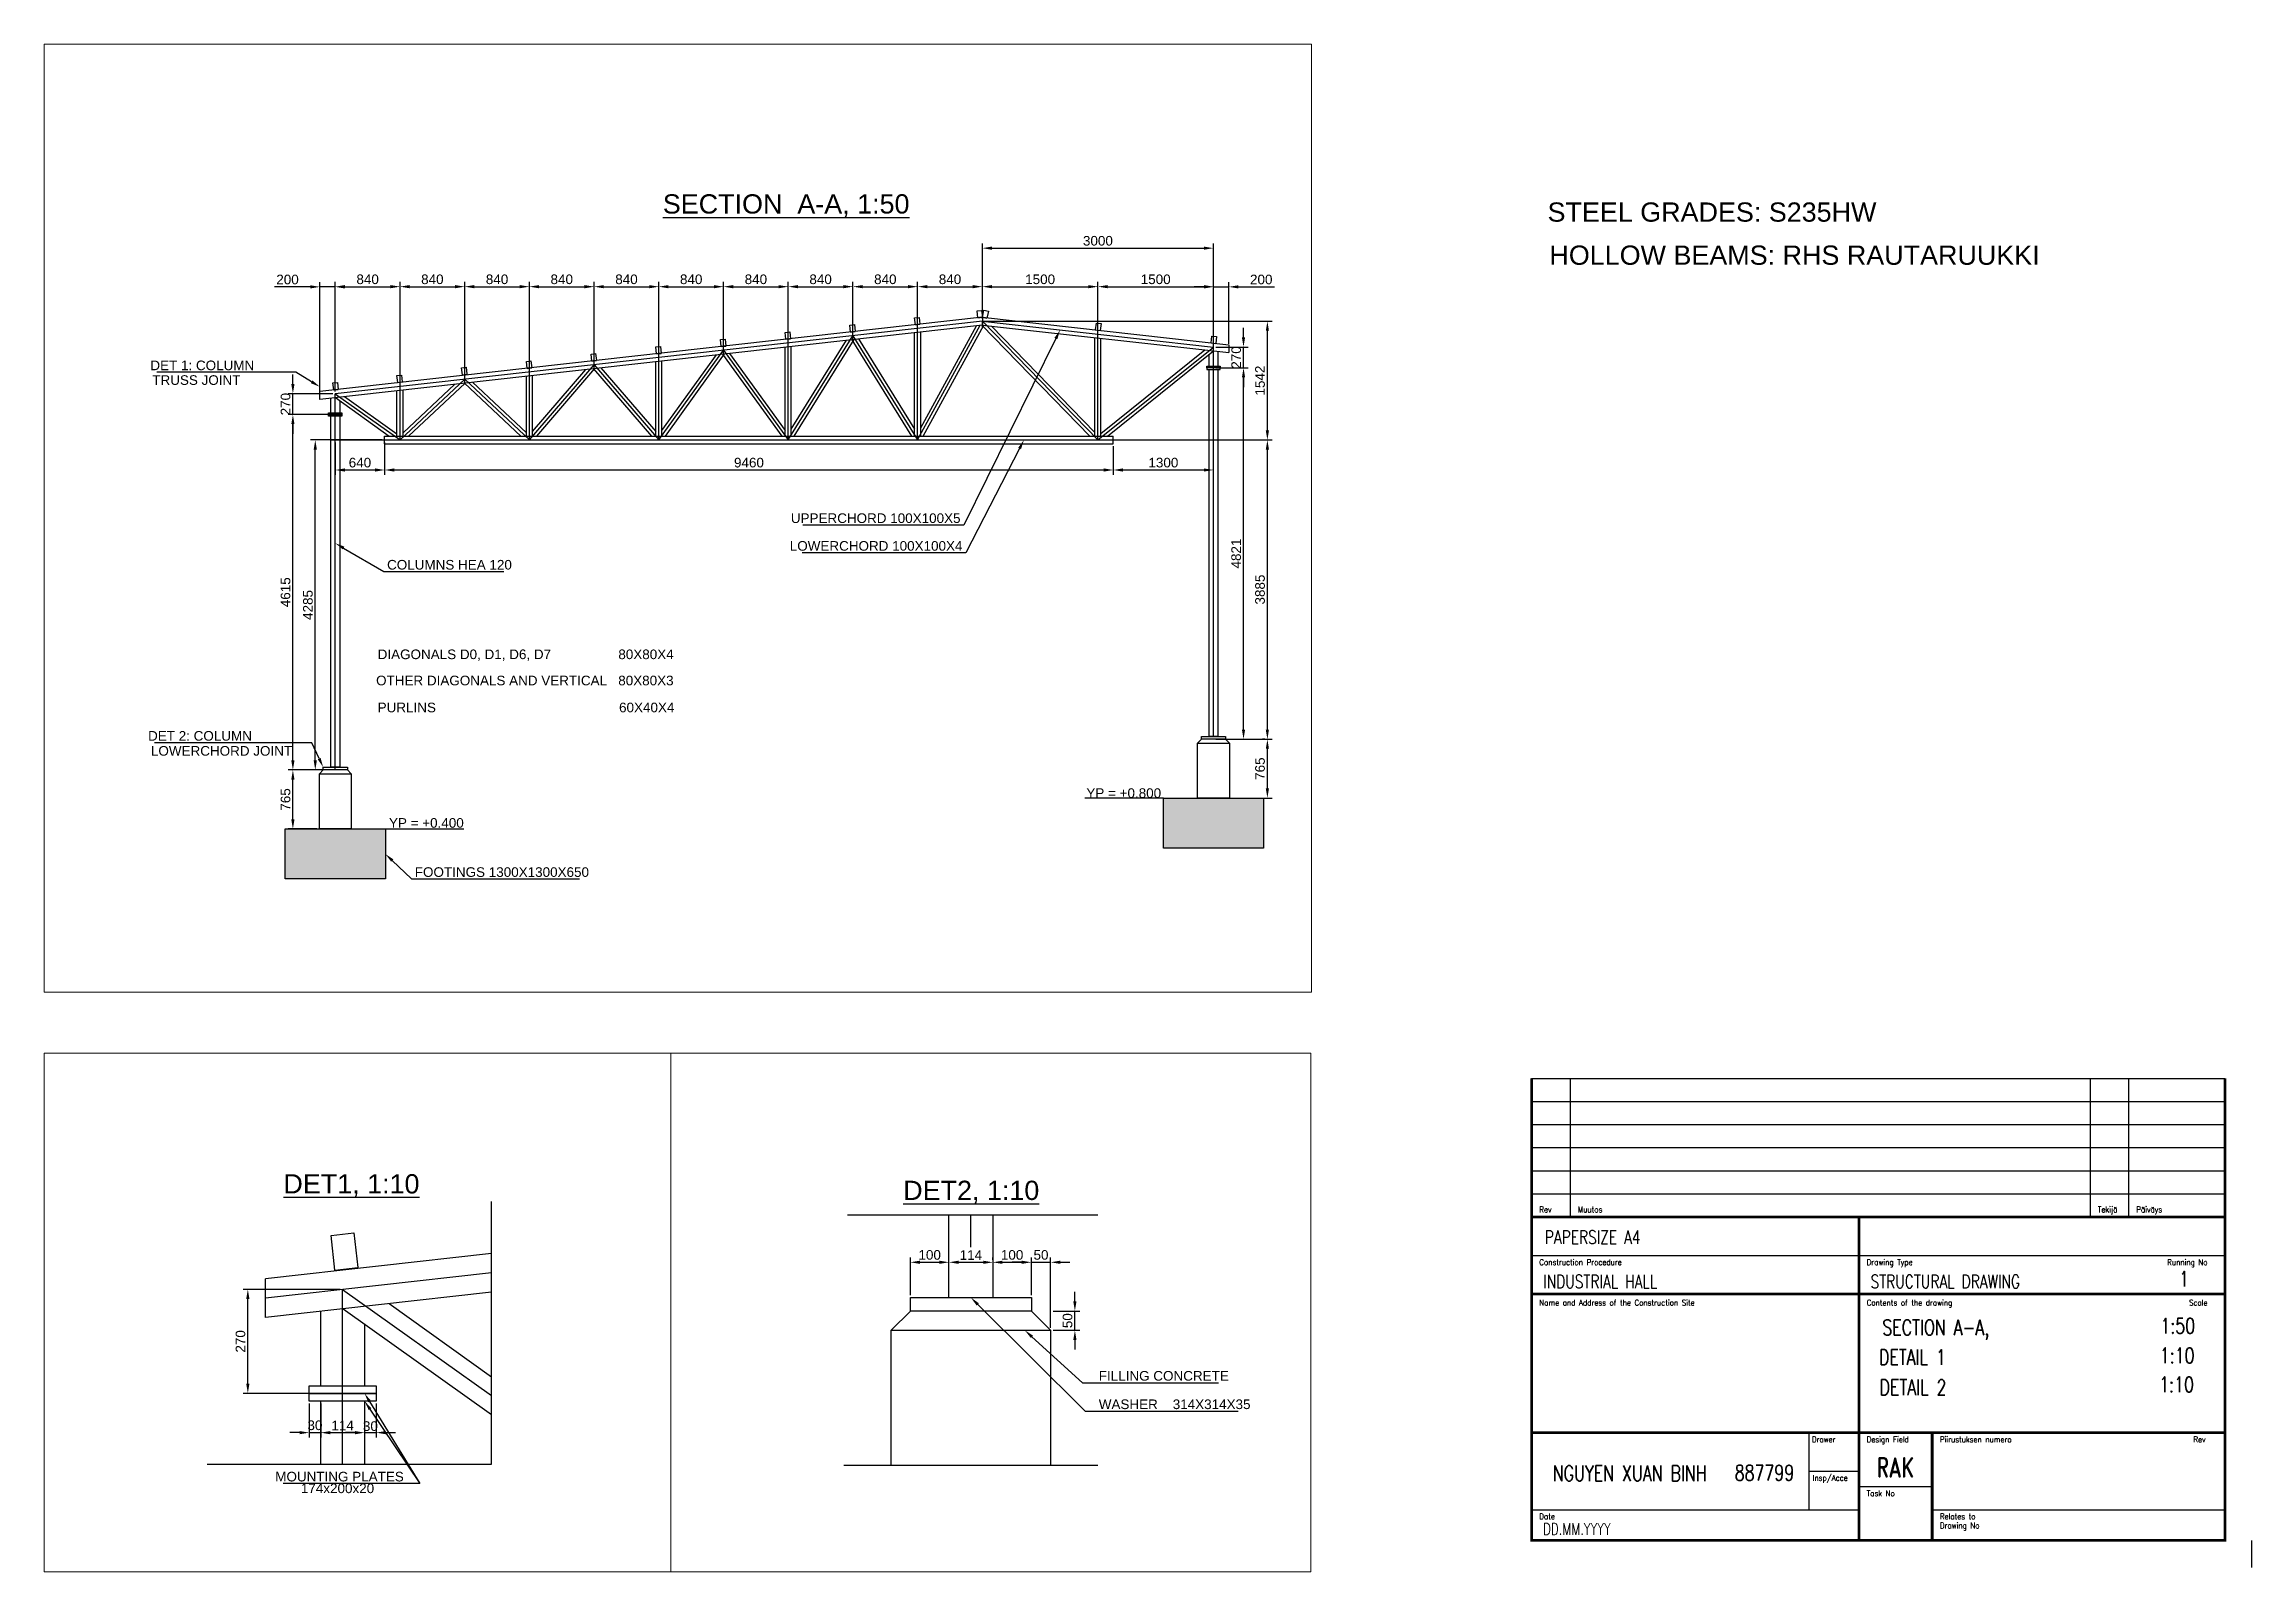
# Paper-space layout 'Layout1' of a CAD drawing. Header units: millimetres. Extents: x 14 to 587, y 5 to 402.
# The model-space entities are those that its viewports show. They can reach past a viewport. Long polylines and large blocks are cut down to what shows.
import ezdxf
from ezdxf import colors
from ezdxf.entities.mleader import LeaderData, LeaderLine
from ezdxf.enums import TextEntityAlignment as Align
from ezdxf.math import Vec2, Vec3

# ---------------------------------------------------------------- set-up
doc = ezdxf.new("R2010")
doc.units = ezdxf.units.MM
doc.linetypes.add('ACAD_ISO04W100', pattern=[30, 24, -3, 0, -3])
doc.linetypes.add('ACAD_ISO11W100', pattern=[33, 12, -3, 12, -3, 0, -3])
for name, color, linetype in [('CENTER LINES', 4, 'ACAD_ISO11W100'), ('DET 1', 7, 'ACAD_ISO04W100'), ('DET 2', 7, 'ACAD_ISO04W100'), ('DIMENSIONS', 3, 'Continuous'), ('FOOTINGS', 6, 'Continuous'), ('PEDESTALS', 6, 'Continuous'), ('PURLINS', 7, 'Continuous'), ('R0PAPERI', 7, 'Continuous'), ('STEEL COLUMNS', 1, 'Continuous'), ('STEEL PLATES', 1, 'Continuous'), ('TEXTS', 4, 'Continuous'), ('TITLES', 4, 'Continuous'), ('TRUSS', 7, 'Continuous')]:
    doc.layers.add(name, color=color, linetype=linetype)
doc.styles.add('NORM_TXT', font='romans.shx', dxfattribs={"width": 0.75})
doc.styles.add('PAKS_TXT', font='romand.shx', dxfattribs={"width": 0.75})
doc.styles.add('PIKK_TXT', font='romans.shx', dxfattribs={"width": 0.9})
doc.styles.get("Standard").update_dxf_attribs({"font": 'arial.ttf'})
doc.dimstyles.new('STRU_DIMENSIONS', dxfattribs={"dimscale": 50, "dimtxt": 2.5, "dimasz": 2.5, "dimexe": 1.25, "dimexo": 0.625, "dimtad": 1, "dimdec": 4, "dimtxsty": 'Standard', "dimcen": 2.5, "dimadec": 4, "dimazin": 0, "dimtfac": 1, "dimtdec": 4, "dimtmove": 0, "dimatfit": 3, "dimfxl": 1, "dimarcsym": 0})

# ---------------------------------------------------------------- blocks, each defined once
blk = doc.blocks.new('EX_AC_CAPTION_2020')
at = {"color": 6}
blk.add_line((-83, 15), (-7, 15), dxfattribs=at)
at = {"color": 6, "const_width": 0.7}
for points in [[(-187, 127), (-187, 7), (-7, 7), (-7, 127)], [(-187, 91), (-7, 91)], [(-102, 91), (-102, 7)], [(-187, 71), (-7, 71)], [(-187, 35), (-7, 35)], [(-83, 35), (-83, 7)]]:
    blk.add_lwpolyline(points, dxfattribs=at)
at = {"color": 6}
for points in [[(-187, 127), (-7, 127)], [(-177, 127), (-177, 91)], [(-42, 127), (-42, 91)], [(-32, 127), (-32, 91)], [(-187, 121), (-7, 121)], [(-187, 115), (-7, 115)], [(-187, 109), (-7, 109)], [(-187, 103), (-7, 103)], [(-187, 97), (-7, 97)], [(-187, 81), (-7, 81)], [(-115, 35), (-115, 15)], [(-115, 25), (-102, 25)], [(-102, 21), (-83, 21)], [(-187, 15), (-102, 15)]]:
    blk.add_lwpolyline(points, dxfattribs=at)
at = {"layer": 'R0PAPERI', "color": 6}
blk.add_line((0, 0), (0, 7), dxfattribs=at)
blk.add_line((0, 0), (0, 7), dxfattribs=at)
blk.add_line((0, 0), (0, 7), dxfattribs=at)
at = {"color": 6, "style": 'PIKK_TXT', "width": 0.9}
for s, p in [('Rev', (-185, 92.2)), ('Muutos', (-175, 92.2)), ('Tekijä', (-40, 92.2)), ('Päiväys', (-30, 92.2)), ('Construction Procedure', (-185, 78.5)), ('Drawing Type', (-100, 78.5)), ('Name and Address of the Construction Site', (-185, 68)), ('Contents of the drawing', (-100, 68)), ('Drawer', (-114.22, 32.5)), ('Design Field', (-100, 32.5)), ('Piirustuksen numero', (-81, 32.5)), ('Insp/Acce', (-114.01, 22.5)), ('Task No', (-100, 18.5)), ('Date', (-185, 12.5)), ('Relates to', (-81, 12.5)), ('Drawing No', (-81, 10.13))]:
    blk.add_text(s, height=1.5, dxfattribs=at).set_placement(p)
for s, p in [('Running No', (-11.51, 78.5)), ('Scale', (-11.51, 68)), ('Rev', (-12, 32.5))]:
    blk.add_text(s, height=1.5, dxfattribs=at).set_placement(p, align=Align.RIGHT)
at = {"color": 6, "width": 0.75}
for tag, p, height, style in [('JMUUTOS', (-183.3, 151.97), 3.5, 'NORM_TXT'), ('JMTEKSTI', (-174.5, 151.97), 3.5, 'NORM_TXT'), ('JMTEKI', (-41.15, 151.97), 3.5, 'NORM_TXT'), ('JMPVM', (-30, 151.97), 3.5, 'NORM_TXT'), ('IMUUTOS', (-183.3, 145.97), 3.5, 'NORM_TXT'), ('IMTEKSTI', (-174.5, 145.97), 3.5, 'NORM_TXT'), ('IMTEKI', (-41.15, 145.97), 3.5, 'NORM_TXT'), ('IMPVM', (-30, 145.97), 3.5, 'NORM_TXT'), ('HMUUTOS', (-183.3, 139.97), 3.5, 'NORM_TXT'), ('HMTEKSTI', (-174.5, 139.97), 3.5, 'NORM_TXT'), ('HMTEKI', (-41.15, 139.97), 3.5, 'NORM_TXT'), ('HMPVM', (-30, 139.97), 3.5, 'NORM_TXT'), ('GMUUTOS', (-183.3, 133.97), 3.5, 'NORM_TXT'), ('GMTEKSTI', (-174.5, 133.97), 3.5, 'NORM_TXT'), ('GMTEKI', (-41.15, 133.97), 3.5, 'NORM_TXT'), ('GMPVM', (-30, 133.97), 3.5, 'NORM_TXT'), ('FMUUTOS', (-183.3, 127.97), 3.5, 'NORM_TXT'), ('FMTEKSTI', (-174.5, 127.97), 3.5, 'NORM_TXT'), ('FMTEKI', (-41.15, 127.97), 3.5, 'NORM_TXT'), ('FMPVM', (-30, 127.97), 3.5, 'NORM_TXT'), ('EMUUTOS', (-183.3, 121.97), 3.5, 'NORM_TXT'), ('EMTEKSTI', (-174.5, 121.97), 3.5, 'NORM_TXT'), ('EMTEKI', (-41.15, 121.97), 3.5, 'NORM_TXT'), ('EMPVM', (-30, 121.97), 3.5, 'NORM_TXT'), ('DMUUTOS', (-183.3, 115.97), 3.5, 'NORM_TXT'), ('DMTEKSTI', (-174.5, 115.97), 3.5, 'NORM_TXT'), ('DMTEKI', (-41.15, 115.97), 3.5, 'NORM_TXT'), ('DMPVM', (-30, 115.97), 3.5, 'NORM_TXT'), ('CMUUTOS', (-183.3, 109.97), 3.5, 'NORM_TXT'), ('CMTEKSTI', (-174.5, 109.97), 3.5, 'NORM_TXT'), ('CMTEKI', (-41.15, 109.97), 3.5, 'NORM_TXT'), ('CMPVM', (-30, 109.97), 3.5, 'NORM_TXT'), ('BMUUTOS', (-183.3, 103.97), 3.5, 'NORM_TXT'), ('BMTEKSTI', (-174.5, 103.97), 3.5, 'NORM_TXT'), ('BMTEKI', (-41.15, 103.97), 3.5, 'NORM_TXT'), ('BMPVM', (-30, 103.97), 3.5, 'NORM_TXT'), ('AMTEKSTI', (-174.5, 97.97), 3.5, 'NORM_TXT'), ('AMTEKI', (-41.15, 97.97), 3.5, 'NORM_TXT'), ('AMPVM', (-30, 97.97), 3.5, 'NORM_TXT'), ('PAPERSIZE', (-183.59, 84.02), 3.5, 'NORM_TXT'), ('CONSTPROC', (-184, 72.5), 3.5, 'PAKS_TXT'), ('DRAWINGTYPE', (-99, 72.5), 3.5, 'PAKS_TXT'), ('JUOKSNO', (-22.16, 72.5), 3.5, 'PAKS_TXT'), ('DESTINATION1', (-184, 59.34), 3.5, 'NORM_TXT'), ('CONTENT1', (-99, 59.34), 3.5, 'NORM_TXT'), ('SCALE1', (-21.86, 59.34), 3.5, 'NORM_TXT'), ('DESTINATION2', (-184, 52.34), 3.5, 'NORM_TXT'), ('CONTENT2', (-99, 52.34), 3.5, 'NORM_TXT'), ('SCALE2', (-21.86, 52.34), 3.5, 'NORM_TXT'), ('ADDRESS1', (-184, 45.34), 3.5, 'NORM_TXT'), ('CONTENT3', (-99, 45.34), 3.5, 'NORM_TXT'), ('SCALE3', (-21.86, 45.34), 3.5, 'NORM_TXT'), ('ADDRESS2', (-184, 38.34), 3.5, 'NORM_TXT'), ('CONTENT4', (-99, 38.34), 3.5, 'NORM_TXT'), ('SCALE4', (-21.86, 38.34), 3.5, 'NORM_TXT'), ('SUUNNITELMALAJI', (-80, 19), 6, 'NORM_TXT'), ('OSASTO', (-69, 19), 6, 'NORM_TXT'), ('PIIRUSTUSLAJI', (-63, 19), 6, 'NORM_TXT'), ('PIIRUSTUSNUMERO', (-48, 19), 6, 'NORM_TXT'), ('REVISIO', (-15, 19), 6, 'NORM_TXT'), ('DATE', (-184.02, 8.5), 3, 'NORM_TXT'), ('LIITYY', (-68, 8.5), 3, 'NORM_TXT')]:
    blk.add_attdef(tag, p, '', height=height, dxfattribs=dict(at, style=style))
for tag, height, style, p in [('TEHNYT', 3.5, 'NORM_TXT', (-108.5, 27)), ('NAME', 4, 'PAKS_TXT', (-164.9, 21.51)), ('STUDENTID', 4, 'PAKS_TXT', (-130.73, 21.51)), ('DESIGNFIELD', 5, 'PAKS_TXT', (-92.52, 23.5)), ('TARKASTI', 3.5, 'NORM_TXT', (-108.5, 17)), ('TASK#', 4, 'PAKS_TXT', (-93.02, 10))]:
    blk.add_attdef(tag, text='', height=height, dxfattribs=dict(at, style=style)).set_placement(p, align=Align.CENTER)
blk = doc.blocks.new('pedestal')
at = {"layer": 'PEDESTALS'}
for points in [[(-157, 765), (-207, 715), (207, 715), (157, 765), (-157, 765)], [(-157, 765), (-157, 800), (157, 800), (157, 765), (-157, 765)]]:
    blk.add_lwpolyline(points, dxfattribs=at)
blk.add_lwpolyline([(-207, 0), (-207, 715), (207, 715), (207, 0)], close=True, dxfattribs=at)
blk = doc.blocks.new('*D2')
at = {"layer": 'Defpoints', "color": 0, "transparency": 16777216}
for p in [(11600, 7737.5), (11400, 6956), (11600, 6968.4)]:
    blk.add_point(p, dxfattribs=at)
at = {"layer": 'DIMENSIONS', "color": 0, "lineweight": -2, "transparency": 16777216}
for p, q in [((11400, 6987.2), (11400, 7800)), ((11600, 6999.6), (11600, 7800)), ((11275, 7737.5), (11150, 7737.5)), ((11400, 7737.5), (11600, 7737.5)), ((11725, 7737.5), (12190.4, 7737.5))]:
    blk.add_line(p, q, dxfattribs=at)
at = {"layer": 'DIMENSIONS', "color": 0, "transparency": 16777216}
for points in [[(11275, 7758.3), (11275, 7716.7), (11400, 7737.5)], [(11725, 7758.3), (11725, 7716.7), (11600, 7737.5)]]:
    blk.add_solid(points, dxfattribs=at)
at = {"layer": 'DIMENSIONS', "color": 0, "transparency": 16777216, "insert": (12020.2, 7832.6), "char_height": 125, "attachment_point": 5}
blk.add_mtext('200', dxfattribs=at)
blk = doc.blocks.new('*D7')
at = {"layer": 'Defpoints', "color": 0, "transparency": 16777216}
for p in [(12100, 5750), (12100, 5750), (12100, 1865)]:
    blk.add_point(p, dxfattribs=at)
at = {"layer": 'DIMENSIONS', "color": 0, "lineweight": -2, "transparency": 16777216}
for p, q in [((12131.3, 5750), (12162.5, 5750)), ((12100, 1990), (12100, 5625)), ((12068.8, 1865), (12037.5, 1865))]:
    blk.add_line(p, q, dxfattribs=at)
at = {"layer": 'DIMENSIONS', "color": 0, "transparency": 16777216}
for points in [[(12079.2, 5625), (12120.8, 5625), (12100, 5750)], [(12079.2, 1990), (12120.8, 1990), (12100, 1865)]]:
    blk.add_solid(points, dxfattribs=at)
at = {"layer": 'DIMENSIONS', "color": 0, "transparency": 16777216, "insert": (12004.9, 3807.5), "char_height": 125, "attachment_point": 5, "rotation": 90}
blk.add_mtext('3885', dxfattribs=at)
blk = doc.blocks.new('*D8')
at = {"layer": 'Defpoints', "color": 0, "transparency": 16777216}
for p in [(11400, 6686), (11790, 6686), (11400, 1865)]:
    blk.add_point(p, dxfattribs=at)
at = {"layer": 'DIMENSIONS', "color": 0, "lineweight": -2, "transparency": 16777216}
for p, q in [((11431.2, 6686), (11852.5, 6686)), ((11790, 1990), (11790, 6561)), ((11431.2, 1865), (11852.5, 1865))]:
    blk.add_line(p, q, dxfattribs=at)
at = {"layer": 'DIMENSIONS', "color": 0, "transparency": 16777216}
for points in [[(11769.2, 6561), (11810.8, 6561), (11790, 6686)], [(11769.2, 1990), (11810.8, 1990), (11790, 1865)]]:
    blk.add_solid(points, dxfattribs=at)
at = {"layer": 'DIMENSIONS', "color": 0, "transparency": 16777216, "insert": (11694.9, 4275.5), "char_height": 125, "attachment_point": 5, "rotation": 90}
blk.add_mtext('4821', dxfattribs=at)
blk = doc.blocks.new('*D9')
at = {"layer": 'Defpoints', "color": 0, "transparency": 16777216}
for p in [(11400, 6956), (11790, 6956), (11400, 6686)]:
    blk.add_point(p, dxfattribs=at)
at = {"layer": 'DIMENSIONS', "color": 0, "lineweight": -2, "transparency": 16777216}
for p, q in [((11790, 7081), (11790, 7206)), ((11431.2, 6956), (11852.5, 6956)), ((11790, 6686), (11790, 6956)), ((11431.2, 6686), (11852.5, 6686)), ((11790, 6561), (11790, 6436))]:
    blk.add_line(p, q, dxfattribs=at)
at = {"layer": 'DIMENSIONS', "color": 0, "transparency": 16777216}
for points in [[(11769.2, 7081), (11810.8, 7081), (11790, 6956)], [(11769.2, 6561), (11810.8, 6561), (11790, 6686)]]:
    blk.add_solid(points, dxfattribs=at)
at = {"layer": 'DIMENSIONS', "color": 0, "transparency": 16777216, "insert": (11694.9, 6821), "char_height": 125, "attachment_point": 5, "rotation": 90}
blk.add_mtext('270', dxfattribs=at)
blk = doc.blocks.new('purlin')
at = {"layer": 'PURLINS'}
for points in [[(-29.7, -3.3), (-39.7, 86.7), (19.6, 93.3), (29.7, 3.3)], [(-29.7, -3.3), (29.7, 3.3)]]:
    blk.add_lwpolyline(points, dxfattribs=at)
blk = doc.blocks.new('*D18')
at = {"layer": 'Defpoints', "color": 0, "transparency": 16777216}
for p in [(1680, 7740), (1680, 6538.4), (840, 6350)]:
    blk.add_point(p, dxfattribs=at)
at = {"layer": 'DIMENSIONS', "color": 0, "lineweight": -2, "transparency": 16777216}
for p, q in [((840, 6381.2), (840, 7802.5)), ((1680, 6569.6), (1680, 7802.5)), ((965, 7740), (1555, 7740))]:
    blk.add_line(p, q, dxfattribs=at)
at = {"layer": 'DIMENSIONS', "color": 0, "transparency": 16777216}
for points in [[(965, 7760.8), (965, 7719.2), (840, 7740)], [(1555, 7760.8), (1555, 7719.2), (1680, 7740)]]:
    blk.add_solid(points, dxfattribs=at)
at = {"layer": 'DIMENSIONS', "color": 0, "transparency": 16777216, "insert": (1260, 7835.1), "char_height": 125, "attachment_point": 5}
blk.add_mtext('840', dxfattribs=at)
blk = doc.blocks.new('*D19')
at = {"layer": 'Defpoints', "color": 0, "transparency": 16777216}
for p in [(2520, 7740), (2520, 6632.6), (1680, 6538.4)]:
    blk.add_point(p, dxfattribs=at)
at = {"layer": 'DIMENSIONS', "color": 0, "lineweight": -2, "transparency": 16777216}
for p, q in [((1680, 6569.6), (1680, 7802.5)), ((2520, 6663.8), (2520, 7802.5)), ((1805, 7740), (2395, 7740))]:
    blk.add_line(p, q, dxfattribs=at)
at = {"layer": 'DIMENSIONS', "color": 0, "transparency": 16777216}
for points in [[(1805, 7760.8), (1805, 7719.2), (1680, 7740)], [(2395, 7760.8), (2395, 7719.2), (2520, 7740)]]:
    blk.add_solid(points, dxfattribs=at)
at = {"layer": 'DIMENSIONS', "color": 0, "transparency": 16777216, "insert": (2100, 7835.1), "char_height": 125, "attachment_point": 5}
blk.add_mtext('840', dxfattribs=at)
blk = doc.blocks.new('*D20')
at = {"layer": 'Defpoints', "color": 0, "transparency": 16777216}
for p in [(3360, 7740), (3360, 6726.8), (2520, 6632.6)]:
    blk.add_point(p, dxfattribs=at)
at = {"layer": 'DIMENSIONS', "color": 0, "lineweight": -2, "transparency": 16777216}
for p, q in [((2520, 6663.8), (2520, 7802.5)), ((3360, 6758), (3360, 7802.5)), ((2645, 7740), (3235, 7740))]:
    blk.add_line(p, q, dxfattribs=at)
at = {"layer": 'DIMENSIONS', "color": 0, "transparency": 16777216}
for points in [[(2645, 7760.8), (2645, 7719.2), (2520, 7740)], [(3235, 7760.8), (3235, 7719.2), (3360, 7740)]]:
    blk.add_solid(points, dxfattribs=at)
at = {"layer": 'DIMENSIONS', "color": 0, "transparency": 16777216, "insert": (2940, 7835.1), "char_height": 125, "attachment_point": 5}
blk.add_mtext('840', dxfattribs=at)
blk = doc.blocks.new('*D21')
at = {"layer": 'Defpoints', "color": 0, "transparency": 16777216}
for p in [(4200, 7740), (4200, 6821), (3360, 6726.8)]:
    blk.add_point(p, dxfattribs=at)
at = {"layer": 'DIMENSIONS', "color": 0, "lineweight": -2, "transparency": 16777216}
for p, q in [((3360, 6758), (3360, 7802.5)), ((4200, 6852.2), (4200, 7802.5)), ((3485, 7740), (4075, 7740))]:
    blk.add_line(p, q, dxfattribs=at)
at = {"layer": 'DIMENSIONS', "color": 0, "transparency": 16777216}
for points in [[(3485, 7760.8), (3485, 7719.2), (3360, 7740)], [(4075, 7760.8), (4075, 7719.2), (4200, 7740)]]:
    blk.add_solid(points, dxfattribs=at)
at = {"layer": 'DIMENSIONS', "color": 0, "transparency": 16777216, "insert": (3780, 7835.1), "char_height": 125, "attachment_point": 5}
blk.add_mtext('840', dxfattribs=at)
blk = doc.blocks.new('*D22')
at = {"layer": 'Defpoints', "color": 0, "transparency": 16777216}
for p in [(5040, 7740), (5040, 6915.2), (4200, 6821)]:
    blk.add_point(p, dxfattribs=at)
at = {"layer": 'DIMENSIONS', "color": 0, "lineweight": -2, "transparency": 16777216}
for p, q in [((4200, 6852.2), (4200, 7802.5)), ((5040, 6946.4), (5040, 7802.5)), ((4325, 7740), (4915, 7740))]:
    blk.add_line(p, q, dxfattribs=at)
at = {"layer": 'DIMENSIONS', "color": 0, "transparency": 16777216}
for points in [[(4325, 7760.8), (4325, 7719.2), (4200, 7740)], [(4915, 7760.8), (4915, 7719.2), (5040, 7740)]]:
    blk.add_solid(points, dxfattribs=at)
at = {"layer": 'DIMENSIONS', "color": 0, "transparency": 16777216, "insert": (4620, 7835.1), "char_height": 125, "attachment_point": 5}
blk.add_mtext('840', dxfattribs=at)
blk = doc.blocks.new('*D23')
at = {"layer": 'Defpoints', "color": 0, "transparency": 16777216}
for p in [(5880, 7740), (5880, 7009.4), (5040, 6915.2)]:
    blk.add_point(p, dxfattribs=at)
at = {"layer": 'DIMENSIONS', "color": 0, "lineweight": -2, "transparency": 16777216}
for p, q in [((5040, 6946.4), (5040, 7802.5)), ((5880, 7040.6), (5880, 7802.5)), ((5165, 7740), (5755, 7740))]:
    blk.add_line(p, q, dxfattribs=at)
at = {"layer": 'DIMENSIONS', "color": 0, "transparency": 16777216}
for points in [[(5165, 7760.8), (5165, 7719.2), (5040, 7740)], [(5755, 7760.8), (5755, 7719.2), (5880, 7740)]]:
    blk.add_solid(points, dxfattribs=at)
at = {"layer": 'DIMENSIONS', "color": 0, "transparency": 16777216, "insert": (5460, 7835.1), "char_height": 125, "attachment_point": 5}
blk.add_mtext('840', dxfattribs=at)
blk = doc.blocks.new('*D24')
at = {"layer": 'Defpoints', "color": 0, "transparency": 16777216}
for p in [(6720, 7740), (6720, 7103.6), (5880, 7009.4)]:
    blk.add_point(p, dxfattribs=at)
at = {"layer": 'DIMENSIONS', "color": 0, "lineweight": -2, "transparency": 16777216}
for p, q in [((5880, 7040.6), (5880, 7802.5)), ((6720, 7134.8), (6720, 7802.5)), ((6005, 7740), (6595, 7740))]:
    blk.add_line(p, q, dxfattribs=at)
at = {"layer": 'DIMENSIONS', "color": 0, "transparency": 16777216}
for points in [[(6005, 7760.8), (6005, 7719.2), (5880, 7740)], [(6595, 7760.8), (6595, 7719.2), (6720, 7740)]]:
    blk.add_solid(points, dxfattribs=at)
at = {"layer": 'DIMENSIONS', "color": 0, "transparency": 16777216, "insert": (6300, 7835.1), "char_height": 125, "attachment_point": 5}
blk.add_mtext('840', dxfattribs=at)
blk = doc.blocks.new('*D25')
at = {"layer": 'Defpoints', "color": 0, "transparency": 16777216}
for p in [(7560, 7740), (7560, 7197.8), (6720, 7103.6)]:
    blk.add_point(p, dxfattribs=at)
at = {"layer": 'DIMENSIONS', "color": 0, "lineweight": -2, "transparency": 16777216}
for p, q in [((6720, 7134.8), (6720, 7802.5)), ((7560, 7229), (7560, 7802.5)), ((6845, 7740), (7435, 7740))]:
    blk.add_line(p, q, dxfattribs=at)
at = {"layer": 'DIMENSIONS', "color": 0, "transparency": 16777216}
for points in [[(6845, 7760.8), (6845, 7719.2), (6720, 7740)], [(7435, 7760.8), (7435, 7719.2), (7560, 7740)]]:
    blk.add_solid(points, dxfattribs=at)
at = {"layer": 'DIMENSIONS', "color": 0, "transparency": 16777216, "insert": (7140, 7835.1), "char_height": 125, "attachment_point": 5}
blk.add_mtext('840', dxfattribs=at)
blk = doc.blocks.new('*D26')
at = {"layer": 'Defpoints', "color": 0, "transparency": 16777216}
for p in [(8400, 7740), (8400, 7292.2), (7560, 7197.8)]:
    blk.add_point(p, dxfattribs=at)
at = {"layer": 'DIMENSIONS', "color": 0, "lineweight": -2, "transparency": 16777216}
for p, q in [((7560, 7229), (7560, 7802.5)), ((8400, 7323.5), (8400, 7802.5)), ((7685, 7740), (8275, 7740))]:
    blk.add_line(p, q, dxfattribs=at)
at = {"layer": 'DIMENSIONS', "color": 0, "transparency": 16777216}
for points in [[(7685, 7760.8), (7685, 7719.2), (7560, 7740)], [(8275, 7760.8), (8275, 7719.2), (8400, 7740)]]:
    blk.add_solid(points, dxfattribs=at)
at = {"layer": 'DIMENSIONS', "color": 0, "transparency": 16777216, "insert": (7980, 7835.1), "char_height": 125, "attachment_point": 5}
blk.add_mtext('840', dxfattribs=at)
blk = doc.blocks.new('*D27')
at = {"layer": 'Defpoints', "color": 0, "transparency": 16777216}
for p in [(9900, 7740), (8400, 7292.2), (9900, 7124)]:
    blk.add_point(p, dxfattribs=at)
at = {"layer": 'DIMENSIONS', "color": 0, "lineweight": -2, "transparency": 16777216}
for p, q in [((8400, 7323.5), (8400, 7802.5)), ((9900, 7155.2), (9900, 7802.5)), ((8525, 7740), (9775, 7740))]:
    blk.add_line(p, q, dxfattribs=at)
at = {"layer": 'DIMENSIONS', "color": 0, "transparency": 16777216}
for points in [[(8525, 7760.8), (8525, 7719.2), (8400, 7740)], [(9775, 7760.8), (9775, 7719.2), (9900, 7740)]]:
    blk.add_solid(points, dxfattribs=at)
at = {"layer": 'DIMENSIONS', "color": 0, "transparency": 16777216, "insert": (9150, 7835.1), "char_height": 125, "attachment_point": 5}
blk.add_mtext('1500', dxfattribs=at)
blk = doc.blocks.new('*D28')
at = {"layer": 'Defpoints', "color": 0, "transparency": 16777216}
for p in [(11400, 7740), (9900, 7124), (11400, 6956)]:
    blk.add_point(p, dxfattribs=at)
at = {"layer": 'DIMENSIONS', "color": 0, "lineweight": -2, "transparency": 16777216}
for p, q in [((9900, 7155.2), (9900, 7802.5)), ((11400, 6987.2), (11400, 7802.5)), ((10025, 7740), (11275, 7740))]:
    blk.add_line(p, q, dxfattribs=at)
at = {"layer": 'DIMENSIONS', "color": 0, "transparency": 16777216}
for points in [[(10025, 7760.8), (10025, 7719.2), (9900, 7740)], [(11275, 7760.8), (11275, 7719.2), (11400, 7740)]]:
    blk.add_solid(points, dxfattribs=at)
at = {"layer": 'DIMENSIONS', "color": 0, "transparency": 16777216, "insert": (10650, 7835.1), "char_height": 125, "attachment_point": 5}
blk.add_mtext('1500', dxfattribs=at)
blk = doc.blocks.new('*D30')
at = {"layer": 'Defpoints', "color": 0, "transparency": 16777216}
for p in [(640, 5750), (10100, 5700), (10100, 5360)]:
    blk.add_point(p, dxfattribs=at)
at = {"layer": 'DIMENSIONS', "color": 0, "lineweight": -2, "transparency": 16777216}
for p, q in [((640, 5718.8), (640, 5297.5)), ((10100, 5668.8), (10100, 5297.5)), ((765, 5360), (9975, 5360))]:
    blk.add_line(p, q, dxfattribs=at)
at = {"layer": 'DIMENSIONS', "color": 0, "transparency": 16777216}
for points in [[(765, 5380.8), (765, 5339.2), (640, 5360)], [(9975, 5380.8), (9975, 5339.2), (10100, 5360)]]:
    blk.add_solid(points, dxfattribs=at)
at = {"layer": 'DIMENSIONS', "color": 0, "transparency": 16777216, "insert": (5370, 5455.1), "char_height": 125, "attachment_point": 5}
blk.add_mtext('9460', dxfattribs=at)
blk = doc.blocks.new('*D31')
at = {"layer": 'Defpoints', "color": 0, "transparency": 16777216}
for p in [(10100, 5700), (11400, 5360), (11400, 5030)]:
    blk.add_point(p, dxfattribs=at)
at = {"layer": 'DIMENSIONS', "color": 0, "lineweight": -2, "transparency": 16777216}
for p, q in [((10100, 5668.8), (10100, 5297.5)), ((11400, 5061.2), (11400, 5422.5)), ((10225, 5360), (11275, 5360))]:
    blk.add_line(p, q, dxfattribs=at)
at = {"layer": 'DIMENSIONS', "color": 0, "transparency": 16777216}
for points in [[(10225, 5380.8), (10225, 5339.2), (10100, 5360)], [(11275, 5380.8), (11275, 5339.2), (11400, 5360)]]:
    blk.add_solid(points, dxfattribs=at)
at = {"layer": 'DIMENSIONS', "color": 0, "transparency": 16777216, "insert": (10750, 5455.1), "char_height": 125, "attachment_point": 5}
blk.add_mtext('1300', dxfattribs=at)
blk = doc.blocks.new('*D34')
at = {"layer": 'Defpoints', "color": 0, "transparency": 16777216}
for p in [(-200, 7737.5), (-200, 6350), (0, 6350)]:
    blk.add_point(p, dxfattribs=at)
at = {"layer": 'DIMENSIONS', "color": 0, "lineweight": -2, "transparency": 16777216}
for p, q in [((-200, 6381.3), (-200, 7800)), ((0, 6381.3), (0, 7800)), ((-325, 7737.5), (-790.4, 7737.5)), ((0, 7737.5), (-200, 7737.5)), ((125, 7737.5), (250, 7737.5))]:
    blk.add_line(p, q, dxfattribs=at)
at = {"layer": 'DIMENSIONS', "color": 0, "transparency": 16777216}
for points in [[(-325, 7758.3), (-325, 7716.7), (-200, 7737.5)], [(125, 7758.3), (125, 7716.7), (0, 7737.5)]]:
    blk.add_solid(points, dxfattribs=at)
at = {"layer": 'DIMENSIONS', "color": 0, "transparency": 16777216, "insert": (-620.2, 7832.6), "char_height": 125, "attachment_point": 5}
blk.add_mtext('200', dxfattribs=at)
blk = doc.blocks.new('*D35')
at = {"layer": 'Defpoints', "color": 0, "transparency": 16777216}
for p in [(-550.5, 1465), (-207, 1465), (-207, 700)]:
    blk.add_point(p, dxfattribs=at)
at = {"layer": 'DIMENSIONS', "color": 0, "lineweight": -2, "transparency": 16777216}
for p, q in [((-238.3, 1465), (-613, 1465)), ((-550.5, 825), (-550.5, 1340)), ((-238.3, 700), (-613, 700))]:
    blk.add_line(p, q, dxfattribs=at)
at = {"layer": 'DIMENSIONS', "color": 0, "transparency": 16777216}
for points in [[(-571.3, 1340), (-529.7, 1340), (-550.5, 1465)], [(-571.3, 825), (-529.7, 825), (-550.5, 700)]]:
    blk.add_solid(points, dxfattribs=at)
at = {"layer": 'DIMENSIONS', "color": 0, "transparency": 16777216, "insert": (-645.6, 1082.5), "char_height": 125, "attachment_point": 5, "rotation": 90}
blk.add_mtext('765', dxfattribs=at)
blk = doc.blocks.new('*D36')
at = {"layer": 'Defpoints', "color": 0, "transparency": 16777216}
for p in [(-550.5, 6080), (0, 6080), (0, 1465)]:
    blk.add_point(p, dxfattribs=at)
at = {"layer": 'DIMENSIONS', "color": 0, "lineweight": -2, "transparency": 16777216}
for p, q in [((-31.3, 6080), (-613, 6080)), ((-550.5, 1590), (-550.5, 5955)), ((-31.3, 1465), (-613, 1465))]:
    blk.add_line(p, q, dxfattribs=at)
at = {"layer": 'DIMENSIONS', "color": 0, "transparency": 16777216}
for points in [[(-571.3, 5955), (-529.7, 5955), (-550.5, 6080)], [(-571.3, 1590), (-529.7, 1590), (-550.5, 1465)]]:
    blk.add_solid(points, dxfattribs=at)
at = {"layer": 'DIMENSIONS', "color": 0, "transparency": 16777216, "insert": (-645.6, 3772.5), "char_height": 125, "attachment_point": 5, "rotation": 90}
blk.add_mtext('4615', dxfattribs=at)
blk = doc.blocks.new('*D37')
at = {"layer": 'Defpoints', "color": 0, "transparency": 16777216}
for p in [(-550.5, 6350), (0, 6350), (0, 6080)]:
    blk.add_point(p, dxfattribs=at)
at = {"layer": 'DIMENSIONS', "color": 0, "lineweight": -2, "transparency": 16777216}
for p, q in [((-550.5, 6475), (-550.5, 6600)), ((-31.3, 6350), (-613, 6350)), ((-550.5, 6080), (-550.5, 6350)), ((-31.3, 6080), (-613, 6080)), ((-550.5, 5955), (-550.5, 5830))]:
    blk.add_line(p, q, dxfattribs=at)
at = {"layer": 'DIMENSIONS', "color": 0, "transparency": 16777216}
for points in [[(-571.3, 6475), (-529.7, 6475), (-550.5, 6350)], [(-571.3, 5955), (-529.7, 5955), (-550.5, 6080)]]:
    blk.add_solid(points, dxfattribs=at)
at = {"layer": 'DIMENSIONS', "color": 0, "transparency": 16777216, "insert": (-645.6, 6215), "char_height": 125, "attachment_point": 5, "rotation": 90}
blk.add_mtext('270', dxfattribs=at)
blk = doc.blocks.new('*D38')
at = {"layer": 'Defpoints', "color": 0, "transparency": 16777216}
for p in [(-260, 5750), (640, 5750), (0, 1465)]:
    blk.add_point(p, dxfattribs=at)
at = {"layer": 'DIMENSIONS', "color": 0, "lineweight": -2, "transparency": 16777216}
for p, q in [((608.8, 5750), (-322.5, 5750)), ((-260, 1590), (-260, 5625)), ((-31.3, 1465), (-322.5, 1465))]:
    blk.add_line(p, q, dxfattribs=at)
at = {"layer": 'DIMENSIONS', "color": 0, "transparency": 16777216}
for points in [[(-280.8, 5625), (-239.2, 5625), (-260, 5750)], [(-280.8, 1590), (-239.2, 1590), (-260, 1465)]]:
    blk.add_solid(points, dxfattribs=at)
at = {"layer": 'DIMENSIONS', "color": 0, "transparency": 16777216, "insert": (-355.1, 3607.5), "char_height": 125, "attachment_point": 5, "rotation": 90}
blk.add_mtext('4285', dxfattribs=at)
blk = doc.blocks.new('*D39')
at = {"layer": 'Defpoints', "color": 0, "transparency": 16777216}
for p in [(840, 7740), (0, 6350), (840, 6350)]:
    blk.add_point(p, dxfattribs=at)
at = {"layer": 'DIMENSIONS', "color": 0, "lineweight": -2, "transparency": 16777216}
for p, q in [((0, 6381.2), (0, 7802.5)), ((840, 6381.2), (840, 7802.5)), ((125, 7740), (715, 7740))]:
    blk.add_line(p, q, dxfattribs=at)
at = {"layer": 'DIMENSIONS', "color": 0, "transparency": 16777216}
for points in [[(125, 7760.8), (125, 7719.2), (0, 7740)], [(715, 7760.8), (715, 7719.2), (840, 7740)]]:
    blk.add_solid(points, dxfattribs=at)
at = {"layer": 'DIMENSIONS', "color": 0, "transparency": 16777216, "insert": (420, 7835.1), "char_height": 125, "attachment_point": 5}
blk.add_mtext('840', dxfattribs=at)
blk = doc.blocks.new('*D40')
at = {"layer": 'Defpoints', "color": 0, "transparency": 16777216}
for p in [(0, 5750), (640, 5750), (640, 5360)]:
    blk.add_point(p, dxfattribs=at)
at = {"layer": 'DIMENSIONS', "color": 0, "lineweight": -2, "transparency": 16777216}
for p, q in [((0, 5718.8), (0, 5297.5)), ((640, 5718.8), (640, 5297.5)), ((125, 5360), (515, 5360))]:
    blk.add_line(p, q, dxfattribs=at)
at = {"layer": 'DIMENSIONS', "color": 0, "transparency": 16777216}
for points in [[(125, 5380.8), (125, 5339.2), (0, 5360)], [(515, 5380.8), (515, 5339.2), (640, 5360)]]:
    blk.add_solid(points, dxfattribs=at)
at = {"layer": 'DIMENSIONS', "color": 0, "transparency": 16777216, "insert": (320, 5455.1), "char_height": 125, "attachment_point": 5}
blk.add_mtext('640', dxfattribs=at)
blk = doc.blocks.new('*D41')
at = {"layer": 'Defpoints', "color": 0, "transparency": 16777216}
for p in [(-2804.7, -4558.1), (-2558.5, -4558.1), (-2558.5, -4828.1)]:
    blk.add_point(p, dxfattribs=at)
at = {"layer": 'DIMENSIONS', "color": 0, "lineweight": -2, "transparency": 16777216}
for p, q in [((-2564.8, -4558.1), (-2817.2, -4558.1)), ((-2804.7, -4803.1), (-2804.7, -4583.1)), ((-2564.8, -4828.1), (-2817.2, -4828.1))]:
    blk.add_line(p, q, dxfattribs=at)
at = {"layer": 'DIMENSIONS', "color": 0, "transparency": 16777216}
for points in [[(-2808.9, -4583.1), (-2800.5, -4583.1), (-2804.7, -4558.1)], [(-2808.9, -4803.1), (-2800.5, -4803.1), (-2804.7, -4828.1)]]:
    blk.add_solid(points, dxfattribs=at)
at = {"layer": 'DIMENSIONS', "color": 0, "transparency": 16777216, "insert": (-2823.7, -4693.1), "char_height": 25, "attachment_point": 5, "rotation": 90}
blk.add_mtext('270', dxfattribs=at)
blk = doc.blocks.new('*D42')
at = {"layer": 'Defpoints', "color": 0, "linetype": 'ACAD_ISO04W100', "transparency": 16777216}
for p in [(-2645.5, -4848.1), (-2615.5, -4848.1), (-2615.5, -4930.1)]:
    blk.add_point(p, dxfattribs=at)
at = {"layer": 'DIMENSIONS', "color": 0, "linetype": 'ACAD_ISO04W100', "lineweight": -2, "transparency": 16777216}
for p, q in [((-2645.5, -4854.4), (-2645.5, -4942.6)), ((-2615.5, -4854.4), (-2615.5, -4942.6)), ((-2670.5, -4930.1), (-2695.5, -4930.1)), ((-2645.5, -4930.1), (-2615.5, -4930.1)), ((-2590.5, -4930.1), (-2565.5, -4930.1))]:
    blk.add_line(p, q, dxfattribs=at)
at = {"layer": 'DIMENSIONS', "color": 0, "linetype": 'ACAD_ISO04W100', "transparency": 16777216}
for points in [[(-2670.5, -4925.9), (-2670.5, -4934.3), (-2645.5, -4930.1)], [(-2590.5, -4925.9), (-2590.5, -4934.3), (-2615.5, -4930.1)]]:
    blk.add_solid(points, dxfattribs=at)
at = {"layer": 'DIMENSIONS', "color": 0, "linetype": 'ACAD_ISO04W100', "transparency": 16777216, "insert": (-2630.5, -4911.1), "char_height": 25, "attachment_point": 5}
blk.add_mtext('30', dxfattribs=at)
blk = doc.blocks.new('*D43')
at = {"layer": 'Defpoints', "color": 0, "linetype": 'ACAD_ISO04W100', "transparency": 16777216}
for p in [(-2501.5, -4848.1), (-2471.5, -4848.1), (-2471.5, -4930.1)]:
    blk.add_point(p, dxfattribs=at)
at = {"layer": 'DIMENSIONS', "color": 0, "linetype": 'ACAD_ISO04W100', "lineweight": -2, "transparency": 16777216}
for p, q in [((-2501.5, -4854.4), (-2501.5, -4942.6)), ((-2471.5, -4854.4), (-2471.5, -4942.6)), ((-2526.5, -4930.1), (-2551.5, -4930.1)), ((-2501.5, -4930.1), (-2471.5, -4930.1)), ((-2446.5, -4930.1), (-2421.5, -4930.1))]:
    blk.add_line(p, q, dxfattribs=at)
at = {"layer": 'DIMENSIONS', "color": 0, "linetype": 'ACAD_ISO04W100', "transparency": 16777216}
for points in [[(-2526.5, -4925.9), (-2526.5, -4934.3), (-2501.5, -4930.1)], [(-2446.5, -4925.9), (-2446.5, -4934.3), (-2471.5, -4930.1)]]:
    blk.add_solid(points, dxfattribs=at)
at = {"layer": 'DIMENSIONS', "color": 0, "linetype": 'ACAD_ISO04W100', "transparency": 16777216, "insert": (-2486.5, -4913.2), "char_height": 25, "attachment_point": 5}
blk.add_mtext('30', dxfattribs=at)
blk = doc.blocks.new('*D44')
at = {"layer": 'Defpoints', "color": 0, "linetype": 'ACAD_ISO04W100', "transparency": 16777216}
for p in [(8400, 7292), (12100, 7292), (8400, 5750)]:
    blk.add_point(p, dxfattribs=at)
at = {"layer": 'DIMENSIONS', "color": 0, "linetype": 'ACAD_ISO04W100', "lineweight": -2, "transparency": 16777216}
for p, q in [((8431.3, 7292), (12162.5, 7292)), ((12100, 5875), (12100, 7167)), ((8431.3, 5750), (12162.5, 5750))]:
    blk.add_line(p, q, dxfattribs=at)
at = {"layer": 'DIMENSIONS', "color": 0, "linetype": 'ACAD_ISO04W100', "transparency": 16777216}
for points in [[(12079.2, 7167), (12120.8, 7167), (12100, 7292)], [(12079.2, 5875), (12120.8, 5875), (12100, 5750)]]:
    blk.add_solid(points, dxfattribs=at)
at = {"layer": 'DIMENSIONS', "color": 0, "linetype": 'ACAD_ISO04W100', "transparency": 16777216, "insert": (12004.9, 6521), "char_height": 125, "attachment_point": 5, "rotation": 90}
blk.add_mtext('1542', dxfattribs=at)
blk = doc.blocks.new('*D45')
at = {"layer": 'Defpoints', "color": 0, "linetype": 'ACAD_ISO04W100', "transparency": 16777216}
for p in [(11400, 1865), (12100, 1865), (11400, 1100)]:
    blk.add_point(p, dxfattribs=at)
at = {"layer": 'DIMENSIONS', "color": 0, "linetype": 'ACAD_ISO04W100', "lineweight": -2, "transparency": 16777216}
for p, q in [((11431.2, 1865), (12162.5, 1865)), ((12100, 1225), (12100, 1740)), ((11431.2, 1100), (12162.5, 1100))]:
    blk.add_line(p, q, dxfattribs=at)
at = {"layer": 'DIMENSIONS', "color": 0, "linetype": 'ACAD_ISO04W100', "transparency": 16777216}
for points in [[(12079.2, 1740), (12120.8, 1740), (12100, 1865)], [(12079.2, 1225), (12120.8, 1225), (12100, 1100)]]:
    blk.add_solid(points, dxfattribs=at)
at = {"layer": 'DIMENSIONS', "color": 0, "linetype": 'ACAD_ISO04W100', "transparency": 16777216, "insert": (12004.9, 1482.5), "char_height": 125, "attachment_point": 5, "rotation": 90}
blk.add_mtext('765', dxfattribs=at)
blk = doc.blocks.new('*D46')
at = {"layer": 'Defpoints', "color": 0, "linetype": 'ACAD_ISO04W100', "transparency": 16777216}
for p in [(11400, 8240), (8400, 7292.2), (11400, 7292)]:
    blk.add_point(p, dxfattribs=at)
at = {"layer": 'DIMENSIONS', "color": 0, "linetype": 'ACAD_ISO04W100', "lineweight": -2, "transparency": 16777216}
for p, q in [((8400, 7323.5), (8400, 8302.5)), ((11400, 7323.3), (11400, 8302.5)), ((8525, 8240), (11275, 8240))]:
    blk.add_line(p, q, dxfattribs=at)
at = {"layer": 'DIMENSIONS', "color": 0, "linetype": 'ACAD_ISO04W100', "transparency": 16777216}
for points in [[(8525, 8260.8), (8525, 8219.2), (8400, 8240)], [(11275, 8260.8), (11275, 8219.2), (11400, 8240)]]:
    blk.add_solid(points, dxfattribs=at)
at = {"layer": 'DIMENSIONS', "color": 0, "linetype": 'ACAD_ISO04W100', "transparency": 16777216, "insert": (9900, 8335.1), "char_height": 125, "attachment_point": 5}
blk.add_mtext('3000', dxfattribs=at)
blk = doc.blocks.new('*D47')
at = {"layer": 'Defpoints', "color": 0, "linetype": 'ACAD_ISO04W100', "transparency": 16777216}
for p in [(-2615.5, -4848.1), (-2501.5, -4848.1), (-2501.5, -4930.1)]:
    blk.add_point(p, dxfattribs=at)
at = {"layer": 'DIMENSIONS', "color": 0, "linetype": 'ACAD_ISO04W100', "lineweight": -2, "transparency": 16777216}
for p, q in [((-2615.5, -4854.4), (-2615.5, -4942.6)), ((-2501.5, -4854.4), (-2501.5, -4942.6)), ((-2590.5, -4930.1), (-2526.5, -4930.1))]:
    blk.add_line(p, q, dxfattribs=at)
at = {"layer": 'DIMENSIONS', "color": 0, "linetype": 'ACAD_ISO04W100', "transparency": 16777216}
for points in [[(-2590.5, -4925.9), (-2590.5, -4934.3), (-2615.5, -4930.1)], [(-2526.5, -4925.9), (-2526.5, -4934.3), (-2501.5, -4930.1)]]:
    blk.add_solid(points, dxfattribs=at)
at = {"layer": 'DIMENSIONS', "color": 0, "linetype": 'ACAD_ISO04W100', "transparency": 16777216, "insert": (-2558.5, -4911.3), "char_height": 25, "attachment_point": 5}
blk.add_mtext('114', dxfattribs=at)

msp = doc.modelspace()

# ---------------------------------------------------------------- hatches: boundary and pattern name
at = {"layer": 'FOOTINGS'}
h = msp.add_hatch(color=99, dxfattribs=at)
h.dxf.hatch_style = 1
h.paths.add_polyline_path([(-650, 700), (650, 700), (650, 50), (-650, 50)])
h.paths.add_polyline_path([(10750, 1100), (12050, 1100), (12050, 450), (10750, 450)])

# ---------------------------------------------------------------- linework, layer by layer
at = {"layer": 'CENTER LINES', "linetype": 'ACAD_ISO11W100'}
for p, q in [((7560, 5750), (7560, 7339.22453)), ((8400, 7292), (0, 6350)), ((840, 5750), (840, 7292)), ((1680, 6483.5414), (1680, 7292)), ((2520, 5750), (2520, 7292)), ((3360, 6665.45199), (3360, 7292)), ((4200, 5750), (4200, 7292)), ((5040, 6846.79924), (5040, 7292)), ((5880, 5750), (5880, 7292)), ((6720, 7027.74011), (6720, 7292)), ((8399.86849, 7291.98525), (8400, 7292.2267)), ((8399.86849, 7291.98525), (8400.19881, 7292.02229)), ((8400.24745, 7291.97229), (8399.88362, 7292.01303)), ((8400, 7292.2267), (8400.24745, 7291.97229)), ((8400, 7292), (9160, 7292)), ((8400, 7292), (11400, 6956)), ((8400, 7208.6005), (8400, 7292)), ((8400.24745, 7291.97229), (9900, 5750)), ((9900, 5750), (9900, 7292)), ((11400, 1900), (11400, 7292)), ((7560, 5750), (8370.68169, 7238.39874)), ((7560, 5750), (7560, 7152.8)), ((5880, 5750), (6720, 7103.6)), ((6720, 7103.6), (7560, 5750)), ((9900, 5750), (9900, 7099)), ((4200, 5750), (4200, 6960)), ((5880, 5750), (5880, 6974.4)), ((9900, 5750), (11400, 6956)), ((11400, 1900), (11400, 6956)), ((4200, 5750), (5040, 6915.2)), ((5040, 6915.2), (5880, 5750)), ((2520, 5750), (3360, 6726.8)), ((3360, 6726.8), (4200, 5750)), ((2520, 5750), (2520, 6680)), ((840, 5750), (1680, 6538.4)), ((1680, 6538.4), (2520, 5750)), ((-200, 6278.48078), (-200, 6379.04302)), ((0, 1465), (0, 6350)), ((0, 6350), (840, 5750)), ((-57, 5750), (10100, 5750)), ((11343, 5750), (11457, 5750)), ((3060.25231, -4453.88925), (3060.25231, -4370.19087)), ((-2172.36147, -4514.83928), (-2758.51858, -4580.57261)), ((-2558.51858, -4558.14404), (-2172.36147, -4833.97055)), ((-2558.51858, -5012.03334), (-2558.51858, -4558.14404))]:
    msp.add_line(p, q, dxfattribs=at)
at = {"layer": 'DET 1', "linetype": 'ACAD_ISO04W100'}
msp.add_lwpolyline([(-2910, -5012.03334), (-2172.36147, -5012.03334), (-2172.36147, -4330)], dxfattribs=at)
at = {"layer": 'DET 2'}
for p, q in [((2740.25231, -4370.19087), (3390.25231, -4370.19087)), ((2730.25231, -5020.19087), (3390.25231, -5020.19087))]:
    msp.add_line(p, q, dxfattribs=at)
at = {"layer": 'DET 2', "color": 6}
for p, q in [((2903.25231, -4620.19087), (2903.25231, -4585.19087)), ((2903.25231, -4585.19087), (3217.25231, -4585.19087)), ((3217.25231, -4585.19087), (3217.25231, -4620.19087)), ((2903.25231, -4620.19087), (2853.25231, -4670.19087)), ((3217.25231, -4620.19087), (2903.25231, -4620.19087)), ((3267.25231, -4670.19087), (3217.25231, -4620.19087)), ((2853.25231, -5020.19087), (2853.25231, -4670.19087)), ((2853.25231, -4670.19087), (3267.25231, -4670.19087)), ((3267.25231, -4670.19087), (3267.25231, -5020.19087))]:
    msp.add_line(p, q, dxfattribs=at)
at = {"layer": 'DIMENSIONS'}
for p, q in [((2903.25231, -4578.94087), (2903.25231, -4481.0749)), ((2928.25231, -4493.5749), (2978.25231, -4493.5749)), ((3003.25231, -4578.94087), (3003.25231, -4481.0749)), ((3028.25231, -4493.5749), (3092.25231, -4493.5749)), ((3117.25231, -4487.3249), (3117.25231, -4481.0749)), ((3142.25231, -4493.5749), (3192.25231, -4493.5749)), ((3192.25231, -4493.5749), (3167.25231, -4493.5749)), ((3217.25231, -4578.94087), (3217.25231, -4481.0749)), ((3217.25231, -4578.94087), (3217.25231, -4481.0749)), ((3217.25231, -4493.5749), (3267.25231, -4493.5749)), ((3267.25231, -4663.94087), (3267.25231, -4481.0749)), ((3292.25231, -4493.5749), (3317.25231, -4493.5749)), ((3330.25231, -4595.19087), (3330.25231, -4570.19087)), ((3273.50231, -4620.19087), (3342.75231, -4620.19087)), ((3330.25231, -4670.19087), (3330.25231, -4620.19087)), ((3273.50231, -4670.19087), (3342.75231, -4670.19087)), ((3330.25231, -4695.19087), (3330.25231, -4720.19087))]:
    msp.add_line(p, q, dxfattribs=at)
for points in [[(2928.25231, -4489.40823), (2928.25231, -4497.74156), (2903.25231, -4493.5749)], [(2978.25231, -4489.40823), (2978.25231, -4497.74156), (3003.25231, -4493.5749)], [(3028.25231, -4489.40823), (3028.25231, -4497.74156), (3003.25231, -4493.5749)], [(3092.25231, -4489.40823), (3092.25231, -4497.74156), (3117.25231, -4493.5749)], [(3142.25231, -4489.40823), (3142.25231, -4497.74156), (3117.25231, -4493.5749)], [(3192.25231, -4489.40823), (3192.25231, -4497.74156), (3217.25231, -4493.5749)], [(3192.25231, -4489.40823), (3192.25231, -4497.74156), (3217.25231, -4493.5749)], [(3292.25231, -4489.40823), (3292.25231, -4497.74156), (3267.25231, -4493.5749)], [(3326.08564, -4595.19087), (3334.41898, -4595.19087), (3330.25231, -4620.19087)], [(3326.08564, -4695.19087), (3334.41898, -4695.19087), (3330.25231, -4670.19087)]]:
    msp.add_solid(points, dxfattribs=at)
at = {"layer": 'FOOTINGS'}
for points in [[(10750, 1100), (12050, 1100), (12050, 450), (10750, 450)], [(-650, 700), (650, 700), (650, 50), (-650, 50)]]:
    msp.add_lwpolyline(points, close=True, dxfattribs=at)
at = {"layer": 'PEDESTALS'}
msp.add_line((2853.25231, -4670.19087), (3267.25231, -4670.19087), dxfattribs=at)
at = {"layer": 'STEEL COLUMNS'}
for p, q in [((3003.25231, -4585.19087), (3003.25231, -4370.19087)), ((3117.25231, -4370.19087), (3117.25231, -4585.19087)), ((3117.25231, -4620.19087), (3003.25231, -4620.19087))]:
    msp.add_line(p, q, dxfattribs=at)
for points in [[(11457, 6899.30338), (11457, 6706)], [(11343, 6706), (11343, 6858.8469)], [(11457, 6666), (11457, 1900), (11343, 1900), (11343, 6666)], [(-57, 6100), (-57, 6293.66602)], [(57, 6260.12957), (57, 6100)], [(57, 6060), (57, 1500), (-57, 1500), (-57, 6060)], [(-2615.51858, -4808.14404), (-2615.51858, -4614.8496)], [(-2501.51858, -4648.01447), (-2501.51858, -4808.14404)], [(-2615.51858, -5012.03334), (-2615.51858, -4848.14404)], [(-2501.51858, -4848.14404), (-2501.51858, -5012.03334)]]:
    msp.add_lwpolyline(points, dxfattribs=at)
at = {"layer": 'STEEL PLATES'}
for points in [[(11313, 6706), (11487, 6706), (11487, 6686), (11313, 6686), (11313, 6706)], [(11313, 6686), (11313, 6666), (11487, 6666), (11487, 6686), (11313, 6686)], [(-87, 6100), (87, 6100), (87, 6080), (-87, 6080), (-87, 6100)], [(-87, 6060), (-87, 6080), (87, 6080), (87, 6060), (-87, 6060)], [(-2645.51858, -4808.14404), (-2471.51858, -4808.14404), (-2471.51858, -4828.14404), (-2645.51858, -4828.14404), (-2645.51858, -4808.14404)], [(-2645.51858, -4848.14404), (-2645.51858, -4828.14404), (-2471.51858, -4828.14404), (-2471.51858, -4848.14404), (-2645.51858, -4848.14404)]]:
    msp.add_lwpolyline(points, dxfattribs=at)
at = {"layer": 'TEXTS', "linetype": 'ByBlock'}
msp.add_line((640, 700), (1670, 700), dxfattribs=at)
at = {"layer": 'TEXTS', "linetype": 'Continuous'}
msp.add_lwpolyline([(10750, 1100), (9730, 1100)], dxfattribs=at)
at = {"layer": 'TRUSS'}
for p, q in [((8399.99645, 7342.31302), (-200, 6377.88485)), ((8399.99645, 7342.31302), (11600, 6983.91262)), ((8399.99645, 7342.31302), (8399.99937, 7241.68651)), ((8400.00355, 7241.68698), (-200, 6277.25801)), ((7600, 5907.06556), (8322.17015, 7232.95852)), ((7632.78178, 5800), (8416.98519, 7239.78504)), ((8394.01015, 7241.01486), (9795.56953, 5800)), ((8400, 7241.68738), (11600, 6883.28738)), ((8517.78583, 7228.49536), (9860, 5848.49635)), ((7520, 5800), (7520, 7143.00087)), ((7600, 5800), (7600, 7151.9723)), ((5958.10454, 5800), (6737.0391, 7055.19739)), ((6705.17817, 7051.62442), (7481.89546, 5800)), ((6793.20457, 7061.49595), (7520, 5890.31704)), ((9860, 5800), (9860, 7078.16738)), ((9940, 5800), (9940, 7069.20738)), ((5920, 5890.31704), (6635.84439, 7043.84913)), ((5840, 5800), (5840, 6954.60087)), ((5920, 5800), (5920, 6963.5723)), ((11600, 6983.91262), (11600, 6883.28738)), ((9940, 5833.4851), (11289.04179, 6918.1147)), ((10026.02624, 5800), (11401.10532, 6905.56358)), ((4240, 5873.88648), (4946.89084, 6854.44505)), ((4285.35585, 5800), (5054.18615, 6866.47746)), ((5027.93602, 6863.53369), (5794.64415, 5800)), ((5119.18049, 6873.76611), (5840, 5873.88648)), ((4160, 5800), (4160, 6766.20087)), ((4240, 5800), (4240, 6775.1723)), ((2560, 5857.8623), (3253.72807, 6664.56894)), ((2615.75382, 5800), (3370.50199, 6677.66431)), ((3351.34542, 6675.51603), (4104.24618, 5800)), ((3447.57759, 6686.30778), (4160, 5857.8623)), ((2480, 5800), (2480, 6577.80087)), ((2560, 5800), (2560, 6586.7723)), ((951.72149, 5800), (1685.49979, 6488.70334)), ((1675.6742, 6487.60147), (2408.27851, 5800)), ((1780.09574, 6499.3116), (2480, 5842.40146)), ((880, 5842.40146), (1552.73913, 6473.81518)), ((-200, 6277.25801), (-200, 6377.88485)), ((800, 5800), (800, 6389.40087)), ((880, 5800), (880, 6398.3723)), ((120.36075, 6313.18418), (800, 5827.72757)), ((1.40033, 6299.84362), (701.1814, 5800)), ((640, 5800), (10100, 5800)), ((640, 5700), (640, 5800)), ((10100, 5700), (10100, 5800)), ((640, 5700), (10100, 5700)), ((-2172.36147, -4464.52586), (-2758.51858, -4530.25919)), ((-2758.51858, -4630.88603), (-2758.51858, -4530.25919)), ((-2172.36147, -4565.1527), (-2758.51858, -4630.88603)), ((-2557.11825, -4608.30042), (-2172.36147, -4883.12669)), ((-2438.15783, -4594.95986), (-2172.36147, -4784.8144))]:
    msp.add_line(p, q, dxfattribs=at)

# ---------------------------------------------------------------- block references
at = {"linetype": 'ACAD_ISO04W100'}
msp.add_blockref('pedestal', (0, 700), dxfattribs=at)
at = {"layer": 'PEDESTALS'}
msp.add_blockref('pedestal', (11400, 1100), dxfattribs=at)
at = {"layer": 'PURLINS'}
for p in [(8370.11638, 7338.96218), (7560, 7248.11342), (6720, 7153.91342), (5880, 7059.71342), (5040, 6965.51342), (4200, 6871.31342), (3360, 6777.11342), (2520, 6682.91342), (1680, 6600), (840, 6500), (9.68, 6403.29778), (-2548.83858, -4504.84626)]:
    msp.add_blockref('purlin', p, dxfattribs=at)
for p, rotation in [((8429.88415, 7338.9656), 341.4693024987121), ((9900, 7174.31262), 346.2288260421221), ((11400, 7006.31262), 348.3870406811117)]:
    msp.add_blockref('purlin', p, dxfattribs=dict(at, rotation=rotation))

# ---------------------------------------------------------------- texts
at = {"layer": 'DIMENSIONS', "char_height": 25, "attachment_point": 5}
for s, insert in [('100', (2953.25231, -4474.56057)), ('114', (3060.25231, -4474.77374)), ('100', (3167.25231, -4474.56057)), ('50', (3242.25231, -4474.56057))]:
    msp.add_mtext(s, dxfattribs=dict(at, insert=insert))
at = {"layer": 'DIMENSIONS', "insert": (3311.23799, -4645.19087), "char_height": 25, "attachment_point": 5, "rotation": 90}
msp.add_mtext('50', dxfattribs=at)
at = {"layer": 'TEXTS', "char_height": 125, "attachment_point": 1}
for s, width, heights, insert in [('TRUSS JOINT', 1223.963475, [0], (-2375.67132, 6590.02767)), ('DIAGONALS D0, D1, D6, D7                  80X80X4', 5112.4111177, [0], (550, 3029.34857)), ('OTHER DIAGONALS AND VERTICAL   80X80X3       ', 4991.5256702, [86.57879], (529.77108, 2689.34857)), ('PURLINS                                                 60X40X4', 4247.6995377, [0], (550, 2339.34857)), ('LOWERCHORD JOINT', 1903.1081435, [0], (-2393.45725, 1775.8913)), ('YP = +0.800', 1291.3751444, [36.63442], (9750, 1227.64325)), ('YP = +0.400', 1291.3751444, [36.63442], (696.89119, 840.5435))]:
    msp.add_mtext_dynamic_manual_height_columns(s, width=width, gutter_width=12.5, heights=heights, dxfattribs=dict(at, insert=insert))
at = {"layer": 'TITLES', "attachment_point": 1}
for s, width, insert, char_height in [('{\\LSECTION  A-A, 1:50}', 3230.0036859, (4251.82637, 8939.52944), 250), ('{\\LDET1, 1:10}', 428.2149148, (-2712.31973, -4258.94719), 50), ('{\\LDET2, 1:10}', 428.2149148, (2884.56587, -4281.77585), 50)]:
    msp.add_mtext_dynamic_manual_height_columns(s, width=width, gutter_width=12.5, heights=[0], dxfattribs=dict(at, insert=insert, char_height=char_height))

# ---------------------------------------------------------------- dimensions: what is measured, and where the dimension line sits
at = {"layer": 'DIMENSIONS', "linetype": 'ACAD_ISO04W100'}
dim = msp.add_linear_dim(base=(11400, 8240), p1=(8400, 7292.2267), p2=(11400, 7292), dimstyle='STRU_DIMENSIONS', dxfattribs=at)
dim.commit()
dim.dimension.update_dxf_attribs({"geometry": '*D46', "text_midpoint": (9900, 8335.11426)})
at = {"layer": 'DIMENSIONS'}
for base, p1, p2, picture, middle in [((-200, 7737.5), (0, 6350), (-200, 6350), '*D34', (-620.191, 7737.5)), ((11600, 7737.5), (11400, 6956), (11600, 6968.39122), '*D2', (12020.191, 7737.5)), ((640, 5360), (0, 5750), (640, 5750), '*D40', (320, 5360))]:
    dim = msp.add_linear_dim(base=base, p1=p1, p2=p2, dimstyle='STRU_DIMENSIONS', dxfattribs=at)
    dim.commit()
    dim.dimension.update_dxf_attribs({"geometry": picture, "text_midpoint": middle, "dimtype": 160})
dim = msp.add_linear_dim(base=(840, 7740), p1=(0, 6350), p2=(840, 6350), dimstyle='STRU_DIMENSIONS', dxfattribs=at)
dim.commit()
dim.dimension.update_dxf_attribs({"geometry": '*D39', "text_midpoint": (420, 7835.07162)})
for base, p1, p2, picture, middle in [((1680, 7740), (840, 6350), (1680, 6538.4), '*D18', (1260, 7835.07162)), ((2520, 7740), (1680, 6538.4), (2520, 6632.6), '*D19', (2100, 7835.07162)), ((3360, 7740), (2520, 6632.6), (3360, 6726.8), '*D20', (2940, 7835.07162)), ((4200, 7740), (3360, 6726.8), (4200, 6821), '*D21', (3780, 7835.07162)), ((5040, 7740), (4200, 6821), (5040, 6915.2), '*D22', (4620, 7835.07162)), ((5880, 7740), (5040, 6915.2), (5880, 7009.4), '*D23', (5460, 7835.07162)), ((6720, 7740), (5880, 7009.4), (6720, 7103.6), '*D24', (6300, 7835.07162)), ((7560, 7740), (6720, 7103.6), (7560, 7197.8), '*D25', (7140, 7835.07162)), ((8400, 7740), (7560, 7197.8), (8400, 7292.2267), '*D26', (7980, 7835.07162)), ((9900, 7740), (8400, 7292.2267), (9900, 7124), '*D27', (9150, 7835.07162)), ((11400, 7740), (9900, 7124), (11400, 6956), '*D28', (10650, 7835.07162)), ((10100, 5360), (640, 5750), (10100, 5700), '*D30', (5370, 5455.07162)), ((11400, 5360), (10100, 5700), (11400, 5030), '*D31', (10750, 5455.11426))]:
    dim = msp.add_linear_dim(base=base, p1=p1, p2=p2, dimstyle='STRU_DIMENSIONS', override={"dimtmove": 1}, dxfattribs=at)
    dim.commit()
    dim.dimension.update_dxf_attribs({"geometry": picture, "text_midpoint": middle})
at = {"layer": 'DIMENSIONS', "linetype": 'ACAD_ISO04W100'}
for base, p1, p2, picture, middle in [((12100, 7292), (8400, 5750), (8400, 7292), '*D44', (12004.92838, 6521)), ((12100, 1865), (11400, 1100), (11400, 1865), '*D45', (12004.92838, 1482.5))]:
    dim = msp.add_linear_dim(base=base, p1=p1, p2=p2, angle=90, dimstyle='STRU_DIMENSIONS', dxfattribs=at)
    dim.commit()
    dim.dimension.update_dxf_attribs({"geometry": picture, "text_midpoint": middle})
at = {"layer": 'DIMENSIONS'}
for base, p1, p2, picture, middle in [((11790, 6956), (11400, 6686), (11400, 6956), '*D9', (11790, 6821)), ((-550.5, 6350), (0, 6080), (0, 6350), '*D37', (-550.5, 6215))]:
    dim = msp.add_linear_dim(base=base, p1=p1, p2=p2, angle=90, dimstyle='STRU_DIMENSIONS', override={"dimtmove": 1}, dxfattribs=at)
    dim.commit()
    dim.dimension.update_dxf_attribs({"geometry": picture, "text_midpoint": middle, "dimtype": 160})
dim = msp.add_linear_dim(base=(11790, 6686), p1=(11400, 1865), p2=(11400, 6686), angle=90, dimstyle='STRU_DIMENSIONS', dxfattribs=at)
dim.commit()
dim.dimension.update_dxf_attribs({"geometry": '*D8', "text_midpoint": (11790, 4275.5), "dimtype": 160})
for base, p1, p2, override, picture, middle in [((-550.5, 6080), (0, 1465), (0, 6080), {"dimtmove": 1}, '*D36', (-645.57162, 3772.5)), ((12100, 5750), (12100, 1865), (12100, 5750), {"dimtmove": 1}, '*D7', (12004.88574, 3807.5)), ((-2804.70604, -4558.14404), (-2558.51858, -4828.14404), (-2558.51858, -4558.14404), {"dimscale": 10, "dimtmove": 1}, '*D41', (-2823.72037, -4693.14404))]:
    dim = msp.add_linear_dim(base=base, p1=p1, p2=p2, angle=90, dimstyle='STRU_DIMENSIONS', override=override, dxfattribs=at)
    dim.commit()
    dim.dimension.update_dxf_attribs({"geometry": picture, "text_midpoint": middle})
for base, p1, p2, picture, middle in [((-260, 5750), (0, 1465), (640, 5750), '*D38', (-355.07162, 3607.5)), ((-550.5, 1465), (-207, 700), (-207, 1465), '*D35', (-645.57162, 1082.5))]:
    dim = msp.add_linear_dim(base=base, p1=p1, p2=p2, angle=90, dimstyle='STRU_DIMENSIONS', dxfattribs=at)
    dim.commit()
    dim.dimension.update_dxf_attribs({"geometry": picture, "text_midpoint": middle})
at = {"layer": 'DIMENSIONS', "linetype": 'ACAD_ISO04W100'}
for base, p1, p2, override, picture, middle in [((-2615.51858, -4930.08869), (-2645.51858, -4848.14404), (-2615.51858, -4848.14404), {"dimscale": 10}, '*D42', (-2630.51858, -4930.08869)), ((-2471.51858, -4930.08869), (-2501.51858, -4848.14404), (-2471.51858, -4848.14404), {"dimscale": 10, "dimtmove": 1}, '*D43', (-2486.51858, -4932.2024))]:
    dim = msp.add_linear_dim(base=base, p1=p1, p2=p2, dimstyle='STRU_DIMENSIONS', override=override, dxfattribs=at)
    dim.commit()
    dim.dimension.update_dxf_attribs({"geometry": picture, "text_midpoint": middle, "dimtype": 160})
dim = msp.add_linear_dim(base=(-2501.51858, -4930.08869), p1=(-2615.51858, -4848.14404), p2=(-2501.51858, -4848.14404), dimstyle='STRU_DIMENSIONS', override={"dimscale": 10}, dxfattribs=at)
dim.commit()
dim.dimension.update_dxf_attribs({"geometry": '*D47', "text_midpoint": (-2558.51858, -4911.28753)})

# ---------------------------------------------------------------- leaders
at = {"layer": 'TEXTS'}
ml = msp.add_multileader_mtext('Standard', dxfattribs=at)
ml.set_content('UPPERCHORD 100X100X5', color=256)
ml.set_leader_properties()
ml.build(insert=Vec2(0, 0))
ml.multileader.update_dxf_attribs({"text_left_attachment_type": 5, "text_right_attachment_type": 5, "arrow_head_size": 125})
ctx = ml.context
ctx.base_point, ctx.char_height, ctx.arrow_head_size, ctx.plane_origin = Vec3(5932.13376, 4644.68766), 125, 125, Vec3(5902.13376, 4660.86263)
ctx.left_attachment, ctx.right_attachment, ctx.text_align_type = 5, 5, 2
notes = []
notes.append((ctx, [(1, (1, 1, 0), (8158.60307, 4644.68766), (-1, 0), 40, [(0, [(9409.87611, 7178.89388)], 0, [])])]))
ctx.mtext.insert, ctx.mtext.alignment, ctx.mtext.flow_direction = Vec3(8116.60307, 4796.90458), 3, 5
ml = msp.add_multileader_mtext('Standard', dxfattribs=at)
ml.set_content('DET 1: COLUMN', color=256)
ml.set_leader_properties()
ml.build(insert=Vec2(0, 0))
ml.multileader.update_dxf_attribs({"text_left_attachment_type": 5, "text_right_attachment_type": 5, "arrow_head_size": 125})
ctx = ml.context
ctx.base_point, ctx.char_height, ctx.arrow_head_size, ctx.plane_origin = Vec3(-2374.85607, 6628.43452), 125, 125, Vec3(-2190, 6926.17497)
ctx.left_attachment, ctx.right_attachment, ctx.text_align_type = 5, 5, 2
notes.append((ctx, [(1, (1, 1, 0), (-510.40177, 6628.43452), (-1, 0), 539.59823, [(0, [(-200, 6440)], 0, [])])]))
ctx.mtext.insert, ctx.mtext.alignment, ctx.mtext.flow_direction = Vec3(-1052, 6780.65143), 3, 5
ml = msp.add_multileader_mtext('Standard', dxfattribs=at)
ml.set_content('LOWERCHORD 100X100X4', color=256)
ml.set_leader_properties()
ml.build(insert=Vec2(0, 0))
ml.multileader.update_dxf_attribs({"text_left_attachment_type": 5, "text_right_attachment_type": 5, "arrow_head_size": 125})
ctx = ml.context
ctx.base_point, ctx.char_height, ctx.arrow_head_size, ctx.plane_origin = Vec3(5918.99484, 4284.74491), 125, 125, Vec3(5888.99484, 4300.91987)
ctx.left_attachment, ctx.right_attachment, ctx.text_align_type = 5, 5, 2
notes.append((ctx, [(1, (1, 1, 0), (8183.66333, 4284.74491), (-1, 0), 40, [(0, [(8940, 5750)], 0, [])])]))
ctx.mtext.insert, ctx.mtext.alignment, ctx.mtext.flow_direction = Vec3(8141.66333, 4436.96182), 3, 5
ml = msp.add_multileader_mtext('Standard', dxfattribs=at)
ml.set_content('COLUMNS HEA 120', color=256)
ml.set_leader_properties()
ml.build(insert=Vec2(0, 0))
ml.multileader.update_dxf_attribs({"text_left_attachment_type": 5, "text_right_attachment_type": 5, "arrow_head_size": 125})
ctx = ml.context
ctx.base_point, ctx.char_height, ctx.arrow_head_size, ctx.plane_origin = Vec3(670, 4040), 125, 125, Vec3(640, 4056.17497)
ctx.left_attachment, ctx.right_attachment = 5, 5
notes.append((ctx, [(0, (1, 1, 0), (630, 4040), (1, 0), 40, [(0, [(0, 4410)], 0, [])])]))
ctx.mtext.insert, ctx.mtext.flow_direction = Vec3(672, 4192.21692), 5
ml = msp.add_multileader_mtext('Standard', dxfattribs=at)
ml.set_content('DET 2: COLUMN', color=256)
ml.set_leader_properties()
ml.build(insert=Vec2(0, 0))
ml.multileader.update_dxf_attribs({"text_left_attachment_type": 5, "text_right_attachment_type": 5, "arrow_head_size": 125})
ctx = ml.context
ctx.base_point, ctx.char_height, ctx.arrow_head_size, ctx.plane_origin = Vec3(-2404.85607, 1818.43452), 125, 125, Vec3(-1984.32868, 2116.17497)
ctx.left_attachment, ctx.right_attachment, ctx.text_align_type = 5, 5, 2
notes.append((ctx, [(1, (1, 1, 0), (-304.73046, 1818.43452), (-1, 0), 775.26954, [(0, [(-157, 1500)], 0, [])])]))
ctx.mtext.insert, ctx.mtext.alignment, ctx.mtext.flow_direction = Vec3(-1082, 1970.65143), 3, 5
ml = msp.add_multileader_mtext('Standard', dxfattribs=at)
ml.set_content('FOOTINGS 1300X1300X650', color=256)
ml.set_leader_properties()
ml.build(insert=Vec2(0, 0))
ml.multileader.update_dxf_attribs({"text_left_attachment_type": 5, "text_right_attachment_type": 5, "arrow_head_size": 125})
ctx = ml.context
ctx.base_point, ctx.char_height, ctx.arrow_head_size, ctx.plane_origin = Vec3(1030, 50), 125, 125, Vec3(1440, -3.82503)
ctx.left_attachment, ctx.right_attachment = 5, 5
notes.append((ctx, [(0, (1, 1, 0), (990, 50), (1, 0), 40, [(0, [(650, 375)], 0, [])])]))
ctx.mtext.insert, ctx.mtext.flow_direction = Vec3(1032, 202.21692), 5
ml = msp.add_multileader_mtext('Standard', dxfattribs=at)
ml.set_content('WASHER    314X314X35', color=256)
ml.set_leader_properties()
ml.build(insert=Vec2(0, 0))
ml.multileader.update_dxf_attribs({"text_left_attachment_type": 5, "text_right_attachment_type": 5, "arrow_head_size": 25})
ctx = ml.context
ctx.base_point, ctx.char_height, ctx.arrow_head_size, ctx.plane_origin = Vec3(3390.25231, -4880.19087), 25, 25, Vec3(3250.25231, -4864.01591)
ctx.left_attachment, ctx.right_attachment = 5, 5
notes.append((ctx, [(0, (1, 1, 0), (3356.51493, -4880.19087), (1, 0), 33.73738, [(0, [(3060.25231, -4585.19087)], 0, [])])]))
ctx.mtext.insert, ctx.mtext.flow_direction = Vec3(3392.25231, -4849.76454), 5
ml = msp.add_multileader_mtext('Standard', dxfattribs=at)
ml.set_content('FILLING CONCRETE', color=256)
ml.set_leader_properties()
ml.build(insert=Vec2(0, 0))
ml.multileader.update_dxf_attribs({"text_left_attachment_type": 5, "text_right_attachment_type": 5, "arrow_head_size": 25})
ctx = ml.context
ctx.base_point, ctx.char_height, ctx.arrow_head_size, ctx.plane_origin = Vec3(3390.25231, -4806.36584), 25, 25, Vec3(3360.25231, -4790.19087)
ctx.left_attachment, ctx.right_attachment = 5, 5
notes.append((ctx, [(0, (1, 1, 0), (3350.25231, -4806.36584), (1, 0), 40, [(0, [(3200.25231, -4670.19087)], 0, [])])]))
ctx.mtext.insert, ctx.mtext.flow_direction = Vec3(3392.25231, -4775.92246), 5
ml = msp.add_multileader_mtext('Standard', dxfattribs=at)
ml.set_content('MOUNTING PLATES', color=256)
ml.set_leader_properties()
ml.build(insert=Vec2(0, 0))
ml.multileader.update_dxf_attribs({"text_left_attachment_type": 5, "text_right_attachment_type": 5, "arrow_head_size": 25})
ctx = ml.context
ctx.base_point, ctx.char_height, ctx.arrow_head_size, ctx.plane_origin = Vec3(-2731.14192, -5062.2024), 25, 25, Vec3(-2764.70604, -5046.02743)
ctx.left_attachment, ctx.right_attachment, ctx.text_align_type = 5, 5, 2
notes.append((ctx, [(1, (1, 1, 0), (-2357.79335, -5062.2024), (-1, 0), 40, [(0, [(-2501.51858, -4828.14404)], 0, [])])]))
ctx.mtext.insert, ctx.mtext.alignment, ctx.mtext.flow_direction = Vec3(-2399.79335, -5031.75901), 3, 5
ml = msp.add_multileader_mtext('Standard', dxfattribs=at)
ml.set_content('174x200x20', color=256)
ml.set_leader_properties()
ml.build(insert=Vec2(0, 0))
ml.multileader.update_dxf_attribs({"text_left_attachment_type": 8, "text_right_attachment_type": 0, "arrow_head_size": 25})
ctx = ml.context
ctx.base_point, ctx.char_height, ctx.arrow_head_size, ctx.plane_origin = Vec3(-2663.54574, -5092.2024), 25, 25, Vec3(-2748.15373, -5082.23858)
ctx.left_attachment, ctx.right_attachment, ctx.text_align_type = 8, 0, 2
notes.append((ctx, [(1, (1, 1, 0), (-2357.79335, -5062.2024), (-1, 0), 116.91269, [(0, [(-2501.51858, -4848.14404)], 0, [])])]))
ctx.mtext.insert, ctx.mtext.alignment, ctx.mtext.flow_direction = Vec3(-2476.70604, -5062.2024), 3, 5
for ctx, leaders in notes:
    for number, flags, end, landing, length, lines in leaders:
        leader = LeaderData()
        leader.index, (leader.has_last_leader_line, leader.has_dogleg_vector, leader.attachment_direction) = number, flags
        leader.last_leader_point, leader.dogleg_vector, leader.dogleg_length = Vec3(end), Vec3(landing), length
        for number, points, colour, breaks in lines:
            line = LeaderLine()
            line.index, line.vertices, line.color, line.breaks = number, Vec3.list(points), colors.encode_raw_color(colour), breaks
            leader.lines.append(line)
        ctx.leaders.append(leader)

psp = doc.layouts.get("Layout1")

# ---------------------------------------------------------------- block references
at = {"linetype": 'ACAD_ISO04W100'}
ref = psp.add_blockref('EX_AC_CAPTION_2020', (587.04, 6.53), dxfattribs=at)
ref.add_attrib('NAME', 'NGUYEN XUAN BINH', dxfattribs={"color": 6, "height": 4, "style": 'PAKS_TXT', "width": 0.75}).set_placement((425.53, 28.97), align=Align.CENTER)
ref.add_attrib('STUDENTID', '887799', dxfattribs={"color": 6, "height": 4, "style": 'PAKS_TXT', "width": 0.75}).set_placement((460.49, 29.11), align=Align.CENTER)
ref.add_attrib('DATE', 'DD.MM.YYYY', (403.02, 15.03), dxfattribs={"color": 6, "height": 3, "style": 'NORM_TXT', "width": 0.75})
ref.add_attrib('CONSTPROC', 'INDUSTRIAL HALL', (403.04, 79.03), dxfattribs={"color": 6, "height": 3.5, "style": 'PAKS_TXT', "width": 0.75})
ref.add_attrib('DESIGNFIELD', 'RAK', dxfattribs={"color": 6, "height": 5, "style": 'PAKS_TXT', "width": 0.75}).set_placement((494.51, 30.03), align=Align.CENTER)
ref.add_attrib('DRAWINGTYPE', 'STRUCTURAL DRAWING', (488.04, 79.03), dxfattribs={"color": 6, "height": 3.5, "style": 'PAKS_TXT', "width": 0.75})
ref.add_attrib('PAPERSIZE', 'PAPERSIZE A4', (403.44, 90.55), dxfattribs={"color": 6, "height": 3.5, "style": 'NORM_TXT', "width": 0.75})
ref = psp.add_blockref('EX_AC_CAPTION_2020', (587.04, 6.53), dxfattribs=at)
ref.add_attrib('NAME', 'DETAIL 1', dxfattribs={"color": 6, "height": 4, "style": 'PAKS_TXT', "width": 0.75}).set_placement((498.92, 59.12), align=Align.CENTER)
ref.add_attrib('DATE', 'DD.MM.YYYY', (403.02, 15.03), dxfattribs={"color": 6, "height": 3, "style": 'NORM_TXT', "width": 0.75})
ref.add_attrib('CONSTPROC', 'INDUSTRIAL HALL', (403.04, 79.03), dxfattribs={"color": 6, "height": 3.5, "style": 'PAKS_TXT', "width": 0.75})
ref.add_attrib('DESIGNFIELD', 'RAK', dxfattribs={"color": 6, "height": 5, "style": 'PAKS_TXT', "width": 0.75}).set_placement((494.51, 30.03), align=Align.CENTER)
ref.add_attrib('DRAWINGTYPE', 'STRUCTURAL DRAWING', (488.04, 79.03), dxfattribs={"color": 6, "height": 3.5, "style": 'PAKS_TXT', "width": 0.75})
ref.add_attrib('PAPERSIZE', 'PAPERSIZE A4', (403.44, 90.55), dxfattribs={"color": 6, "height": 3.5, "style": 'NORM_TXT', "width": 0.75})
ref = psp.add_blockref('EX_AC_CAPTION_2020', (587.04, 6.53), dxfattribs=at)
ref.add_attrib('NAME', 'DETAIL 2', dxfattribs={"color": 6, "height": 4, "style": 'PAKS_TXT', "width": 0.75}).set_placement((499.07, 51.3), align=Align.CENTER)
ref.add_attrib('STUDENTID', '887799', dxfattribs={"color": 6, "height": 4, "style": 'PAKS_TXT', "width": 0.75}).set_placement((460.49, 29.11), align=Align.CENTER)
ref.add_attrib('DATE', 'DD.MM.YYYY', (403.02, 15.03), dxfattribs={"color": 6, "height": 3, "style": 'NORM_TXT', "width": 0.75})
ref.add_attrib('CONSTPROC', 'INDUSTRIAL HALL', (403.04, 79.03), dxfattribs={"color": 6, "height": 3.5, "style": 'PAKS_TXT', "width": 0.75})
ref.add_attrib('DESIGNFIELD', 'RAK', dxfattribs={"color": 6, "height": 5, "style": 'PAKS_TXT', "width": 0.75}).set_placement((494.51, 30.03), align=Align.CENTER)
ref.add_attrib('DRAWINGTYPE', 'STRUCTURAL DRAWING', (488.04, 79.03), dxfattribs={"color": 6, "height": 3.5, "style": 'PAKS_TXT', "width": 0.75})
ref.add_attrib('PAPERSIZE', 'PAPERSIZE A4', (403.44, 90.55), dxfattribs={"color": 6, "height": 3.5, "style": 'NORM_TXT', "width": 0.75})
ref = psp.add_blockref('EX_AC_CAPTION_2020', (587.04, 6.53), dxfattribs=at)
ref.add_attrib('NAME', 'SECTION A-A,', dxfattribs={"color": 6, "height": 4, "style": 'PAKS_TXT', "width": 0.75}).set_placement((505, 66.85), align=Align.CENTER)
ref.add_attrib('STUDENTID', '887799', dxfattribs={"color": 6, "height": 4, "style": 'PAKS_TXT', "width": 0.75}).set_placement((460.49, 29.11), align=Align.CENTER)
ref.add_attrib('DATE', 'DD.MM.YYYY', (403.02, 15.03), dxfattribs={"color": 6, "height": 3, "style": 'NORM_TXT', "width": 0.75})
ref.add_attrib('CONSTPROC', 'INDUSTRIAL HALL', (403.04, 79.03), dxfattribs={"color": 6, "height": 3.5, "style": 'PAKS_TXT', "width": 0.75})
ref.add_attrib('DESIGNFIELD', 'RAK', dxfattribs={"color": 6, "height": 5, "style": 'PAKS_TXT', "width": 0.75}).set_placement((494.51, 30.03), align=Align.CENTER)
ref.add_attrib('DRAWINGTYPE', 'STRUCTURAL DRAWING', (488.04, 79.03), dxfattribs={"color": 6, "height": 3.5, "style": 'PAKS_TXT', "width": 0.75})
ref.add_attrib('PAPERSIZE', 'PAPERSIZE A4', (403.44, 90.55), dxfattribs={"color": 6, "height": 3.5, "style": 'NORM_TXT', "width": 0.75})
ref = psp.add_blockref('EX_AC_CAPTION_2020', (587.04, 6.53), dxfattribs=at)
ref.add_attrib('NAME', '1:50', dxfattribs={"color": 6, "height": 4, "style": 'PAKS_TXT', "width": 0.75}).set_placement((567.8, 67.25), align=Align.CENTER)
ref.add_attrib('DATE', 'DD.MM.YYYY', (403.02, 15.03), dxfattribs={"color": 6, "height": 3, "style": 'NORM_TXT', "width": 0.75})
ref.add_attrib('CONSTPROC', 'INDUSTRIAL HALL', (403.04, 79.03), dxfattribs={"color": 6, "height": 3.5, "style": 'PAKS_TXT', "width": 0.75})
ref.add_attrib('DESIGNFIELD', 'RAK', dxfattribs={"color": 6, "height": 5, "style": 'PAKS_TXT', "width": 0.75}).set_placement((494.51, 30.03), align=Align.CENTER)
ref.add_attrib('DRAWINGTYPE', 'STRUCTURAL DRAWING', (488.04, 79.03), dxfattribs={"color": 6, "height": 3.5, "style": 'PAKS_TXT', "width": 0.75})
ref.add_attrib('PAPERSIZE', 'PAPERSIZE A4', (403.44, 90.55), dxfattribs={"color": 6, "height": 3.5, "style": 'NORM_TXT', "width": 0.75})
ref = psp.add_blockref('EX_AC_CAPTION_2020', (587.04, 6.53), dxfattribs=at)
ref.add_attrib('NAME', '1:10', dxfattribs={"color": 6, "height": 4, "style": 'PAKS_TXT', "width": 0.75}).set_placement((567.65, 59.57), align=Align.CENTER)
ref.add_attrib('DATE', 'DD.MM.YYYY', (403.02, 15.03), dxfattribs={"color": 6, "height": 3, "style": 'NORM_TXT', "width": 0.75})
ref.add_attrib('CONSTPROC', 'INDUSTRIAL HALL', (403.04, 79.03), dxfattribs={"color": 6, "height": 3.5, "style": 'PAKS_TXT', "width": 0.75})
ref.add_attrib('DESIGNFIELD', 'RAK', dxfattribs={"color": 6, "height": 5, "style": 'PAKS_TXT', "width": 0.75}).set_placement((494.51, 30.03), align=Align.CENTER)
ref.add_attrib('DRAWINGTYPE', 'STRUCTURAL DRAWING', (488.04, 79.03), dxfattribs={"color": 6, "height": 3.5, "style": 'PAKS_TXT', "width": 0.75})
ref.add_attrib('PAPERSIZE', 'PAPERSIZE A4', (403.44, 90.55), dxfattribs={"color": 6, "height": 3.5, "style": 'NORM_TXT', "width": 0.75})
ref = psp.add_blockref('EX_AC_CAPTION_2020', (587.04, 6.53), dxfattribs=at)
ref.add_attrib('NAME', '1:10', dxfattribs={"color": 6, "height": 4, "style": 'PAKS_TXT', "width": 0.75}).set_placement((567.5, 52.04), align=Align.CENTER)
ref.add_attrib('DATE', 'DD.MM.YYYY', (403.02, 15.03), dxfattribs={"color": 6, "height": 3, "style": 'NORM_TXT', "width": 0.75})
ref.add_attrib('CONSTPROC', 'INDUSTRIAL HALL', (403.04, 79.03), dxfattribs={"color": 6, "height": 3.5, "style": 'PAKS_TXT', "width": 0.75})
ref.add_attrib('DESIGNFIELD', 'RAK', dxfattribs={"color": 6, "height": 5, "style": 'PAKS_TXT', "width": 0.75}).set_placement((494.51, 30.03), align=Align.CENTER)
ref.add_attrib('DRAWINGTYPE', 'STRUCTURAL DRAWING', (488.04, 79.03), dxfattribs={"color": 6, "height": 3.5, "style": 'PAKS_TXT', "width": 0.75})
ref.add_attrib('PAPERSIZE', 'PAPERSIZE A4', (403.44, 90.55), dxfattribs={"color": 6, "height": 3.5, "style": 'NORM_TXT', "width": 0.75})
ref = psp.add_blockref('EX_AC_CAPTION_2020', (587.04, 6.53), dxfattribs=at)
ref.add_attrib('NAME', '1', dxfattribs={"color": 6, "height": 4, "style": 'PAKS_TXT', "width": 0.75}).set_placement((569.44, 79.44), align=Align.CENTER)
ref.add_attrib('DATE', 'DD.MM.YYYY', (403.02, 15.03), dxfattribs={"color": 6, "height": 3, "style": 'NORM_TXT', "width": 0.75})
ref.add_attrib('CONSTPROC', 'INDUSTRIAL HALL', (403.04, 79.03), dxfattribs={"color": 6, "height": 3.5, "style": 'PAKS_TXT', "width": 0.75})
ref.add_attrib('DESIGNFIELD', 'RAK', dxfattribs={"color": 6, "height": 5, "style": 'PAKS_TXT', "width": 0.75}).set_placement((494.51, 30.03), align=Align.CENTER)
ref.add_attrib('DRAWINGTYPE', 'STRUCTURAL DRAWING', (488.04, 79.03), dxfattribs={"color": 6, "height": 3.5, "style": 'PAKS_TXT', "width": 0.75})
ref.add_attrib('PAPERSIZE', 'PAPERSIZE A4', (403.44, 90.55), dxfattribs={"color": 6, "height": 3.5, "style": 'NORM_TXT', "width": 0.75})

# ---------------------------------------------------------------- texts
at = {"layer": 'TITLES', "char_height": 5, "attachment_point": 1}
for s, insert in [('STEEL GRADES: S235HW', (404.18, 360.97)), ('HOLLOW BEAMS: RHS RAUTARUUKKI', (404.66, 349.78))]:
    psp.add_mtext_dynamic_manual_height_columns(s, width=3230.0037, gutter_width=12.5, heights=[0], dxfattribs=dict(at, insert=insert))

# ---------------------------------------------------------------- viewports
at = {"layer": 'Defpoints'}
psp.add_viewport(center=(178.39, 278.99), size=(329.08, 246.1688), view_center_point=(4447.55524, 4734.72097), view_height=12308.4414753, dxfattribs=at)
psp.add_viewport(center=(95.18, 72.74), size=(162.67, 134.714), view_center_point=(-2520.21525, -4617.97783), view_height=1347.1403874, status=3, dxfattribs=at)
at = {"layer": 'Defpoints', "linetype": 'ACAD_ISO04W100'}
psp.add_viewport(center=(259.6, 72.76), size=(166.17, 134.6808), view_center_point=(3111.65248, -4623.63483), view_height=1346.8079682, status=4, dxfattribs=at)

doc.saveas('drawing.dxf')
